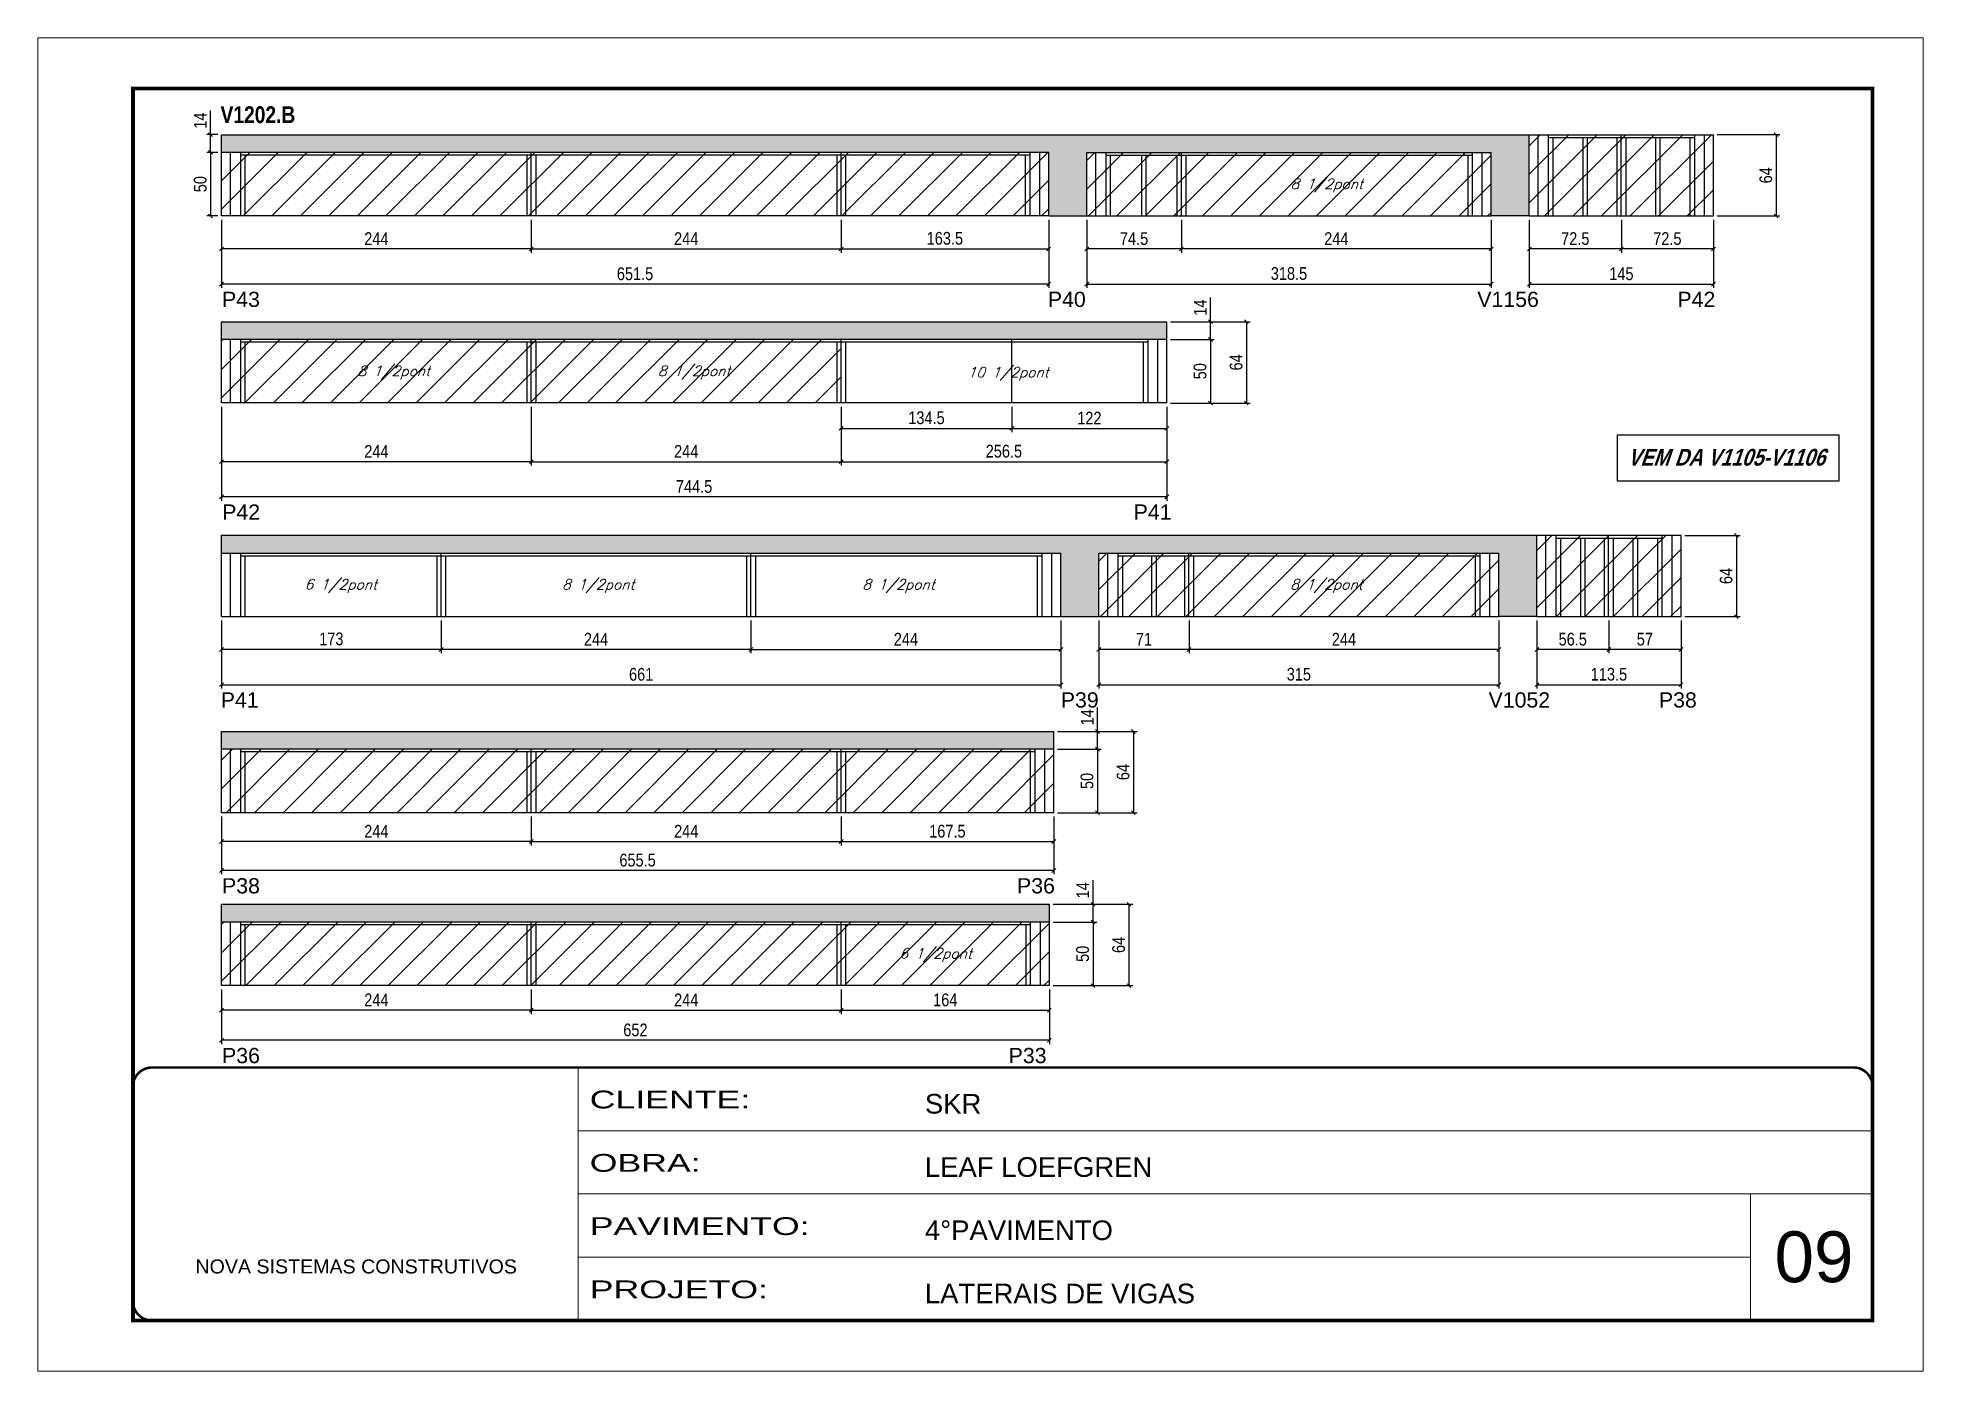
# Model space of a CAD drawing. Extents: x 3309 to 9563, y -2522 to 14608.
# Drawn here: x 3309 to 4794, y 11261 to 12311 of the extents above; entities that cross this region are included whole.
import ezdxf

# ---------------------------------------------------------------- set-up
doc = ezdxf.new("R2010")
doc.units = 0
doc.linetypes.add('CONTINUO', pattern=[0])
doc.linetypes.add('DASHED', pattern=[0.75, 0.5, -0.25])
for name, color, linetype in [('5', 5, 'Continuous'), ('COTA', 241, 'Continuous'), ('NOMENCLATURA', 7, 'Continuous'), ('Painéis', 200, 'Continuous'), ('SARR_2.2x7', 40, 'Continuous'), ('SARR_3.5x7', 81, 'Continuous'), ('texto', 7, 'Continuous')]:
    doc.layers.add(name, color=color, linetype=linetype)
for name, color, linetype, lineweight in [('CARIMBO', 255, 'Continuous', 9), ('Folhas', 255, 'Continuous', 9), ('Hachura', 251, 'Continuous', 9), ('SARRAFO DE PRESSAO', 251, 'DASHED', 9)]:
    doc.layers.add(name, color=color, linetype=linetype, lineweight=lineweight)
doc.styles.add('ARIAL', font='arial.ttf')
doc.styles.add('COTA TECNICA', font='techl___.ttf', dxfattribs={"height": 10})
doc.styles.add('Romans', font='romans.shx')
doc.styles.get("Standard").update_dxf_attribs({"font": 'arial.ttf'})
doc.styles.add('TECNICA', font='techb___.ttf', dxfattribs={"height": 10})
doc.styles.add('Tecnologia', font='')
doc.styles.get('Tecnologia').set_extended_font_data('Forgotten Futurist')
doc.dimstyles.new('PAINEL', dxfattribs={"dimtxt": 10, "dimasz": 3, "dimexe": 3, "dimexo": 3, "dimgap": 3, "dimtad": 1, "dimdec": 1, "dimzin": 12, "dimdsep": 46, "dimtxsty": 'COTA TECNICA', "dimblk1": 'OBLIQUE', "dimblk2": 'OBLIQUE', "dimsah": 1, "dimcen": 0.9, "dimclrd": 4, "dimclre": 4, "dimclrt": 240, "dimadec": 1, "dimazin": 3, "dimtfac": 1, "dimtdec": 1, "dimtmove": 0, "dimatfit": 3, "dimfxl": 1, "dimtolj": 1, "dimtzin": 12, "dimarcsym": 0})
pattern_1 = [(45, (-4267.635, 241.075), (-11.22532, 11.22532), [])]

msp = doc.modelspace()

# ---------------------------------------------------------------- texts
at = {"layer": '5', "linetype": 'Continuous'}
for s, rotation, p in [('P43', 0.00004, (3454.55, 12098.72, 0)), ('P40', 0.00004, (4104.94, 12098.72, 0)), ('V1156', 0.00004, (4443.15, 12098.72, 0)), ('P42', 0.00004, (4600.75, 12098.72, 0)), ('P42', 0.00004, (3454.69, 11931.23, 0)), ('P41', 0.00004, (4172.53, 11931.23, 0)), ('P41', 0.00004, (3453.54, 11783.31, 0)), ('P39', 359.99996, (4115.13, 11783.31, 0)), ('V1052', 0.00004, (4452.01, 11783.31, 0)), ('P38', 0.00004, (4586.18, 11783.31, 0)), ('P38', 0.00004, (3454.55, 11636.97, 0)), ('P36', 0.00004, (4080.64, 11636.97, 0)), ('P36', 0.00004, (3454.55, 11503.31, 0)), ('P33', 0.00004, (4074.05, 11503.31, 0))]:
    msp.add_text(s, height=12, rotation=rotation, dxfattribs=at).set_placement(p)
at = {"layer": 'CARIMBO', "style": 'ARIAL'}
msp.add_text('09', height=40, dxfattribs=at).set_placement((4677.23, 11330.85))
at = {"layer": 'NOMENCLATURA', "style": 'TECNICA'}
msp.add_text('V1202.B', height=13.2, dxfattribs=at).set_placement((3453.38, 12243.54, 0))
at = {"layer": 'NOMENCLATURA', "insert": (4639.16, 11986.98), "char_height": 13.2, "width": 300.2766, "attachment_point": 2, "style": 'TECNICA'}
msp.add_mtext('{\\Q19;VEM DA V1105-V1106}', dxfattribs=at)
at = {"layer": 'texto', "color": 2, "char_height": 8, "attachment_point": 5, "style": 'Romans'}
for s, insert in [('{\\Q19;\\C256;8 1/2pont}', (4324.56, 12194.35, 0)), ('{\\Q19;\\C256;8 1/2pont}', (3589.85, 12047.03, 0)), ('{\\Q19;\\C256;8 1/2pont}', (3826.35, 12047.03, 0)), ('{\\Q19;\\C256;10 1/2pont}', (4073.6, 12046.03, 0)), ('{\\Q19;\\C256;6 1/2pont}', (3548.1, 11878.95, 0)), ('{\\Q19;\\C256;8 1/2pont}', (3750.85, 11878.95, 0)), ('{\\Q19;\\C256;8 1/2pont}', (3987.35, 11878.95, 0)), ('{\\Q19;\\C256;8 1/2pont}', (4324.31, 11878.95, 0)), ('{\\Q19;\\C256;6 1/2pont}', (4016.6, 11588.41, 0))]:
    msp.add_mtext(s, dxfattribs=dict(at, insert=insert))

# ---------------------------------------------------------------- blocks, each defined once
blk = doc.blocks.new('9999999999')
at = {"color": 30, "linetype": 'CONTINUO'}
for p, q in [((98564.6, 34230.2), (98564.6, 34429.4)), ((98564.6, 34379.6), (99584, 34379.6)), ((98564.6, 34329.8), (99488, 34329.8)), ((99584, 34329.8), (99488, 34329.8)), ((99488, 34329.8), (99488, 34230.2)), ((98564.6, 34280), (99488, 34280))]:
    blk.add_line(p, q, dxfattribs=at)
at = {"color": 30, "linetype": 'CONTINUO', "const_width": 2}
blk.add_lwpolyline([(99584, 34230.2), (99584, 34414.4, 0.414214), (99569, 34429.4), (98229, 34429.4, 0.414214), (98214, 34414.4), (98214, 34245.2, 0.414214), (98229, 34230.2), (99584, 34230.2)], format="xyb", dxfattribs=at)
at = {"layer": 'Folhas'}
blk.add_lwpolyline([(98139, 34190.2), (99624, 34190.2), (99624, 35240.2), (98139, 35240.2)], close=True, dxfattribs=at)
at = {"layer": 'Folhas', "color": 30, "const_width": 3}
blk.add_lwpolyline([(98214, 34230.2), (99584, 34230.2), (99584, 35200.2), (98214, 35200.2)], close=True, dxfattribs=at)
at = {"color": 7, "linetype": 'Continuous', "ltscale": 5, "style": 'ARIAL'}
for s, height, p in [('SKR', 15.48, (98837.7, 34393.1)), ('LEAF LOEFGREN', 15.483, (98837.7, 34343.3)), ('4°PAVIMENTO', 15.483, (98837.7, 34293.5)), ('NOVA SISTEMAS CONSTRUTIVOS', 11.059, (98263.2, 34267.2)), ('LATERAIS DE VIGAS', 15.483, (98837.7, 34243.7))]:
    blk.add_text(s, height=height, dxfattribs=at).set_placement(p)
at = {"layer": 'Folhas', "color": 7, "style": 'Tecnologia', "width": 1.5}
for s, p in [('CLIENTE:', (98573.7, 34397.2)), ('OBRA:', (98573.7, 34347.3)), ('PAVIMENTO:', (98573.7, 34297.5)), ('PROJETO:', (98573.7, 34247.7))]:
    blk.add_text(s, height=14, dxfattribs=at).set_placement(p)
blk = doc.blocks.new('_Oblique')
at = {"color": 0, "linetype": 'ByBlock', "lineweight": -2}
blk.add_line((-0.5, -0.5), (0.5, 0.5), dxfattribs=at)
blk = doc.blocks.new('*D61')
at = {"layer": 'COTA', "color": 4, "linetype": 'ByBlock', "lineweight": -2, "transparency": 16777216}
for p, q in [((3454.1, 11697.5), (3454.1, 11674.8)), ((3698.1, 11697.5), (3698.1, 11674.8)), ((3698.1, 11677.8), (3454.1, 11677.8))]:
    blk.add_line(p, q, dxfattribs=at)
at = {"layer": 'Defpoints', "color": 0, "linetype": 'ByBlock', "transparency": 16777216}
for p in [(3454.1, 11700.5), (3698.1, 11700.5), (3454.1, 11677.8)]:
    blk.add_point(p, dxfattribs=at)
at = {"layer": 'COTA', "color": 4, "linetype": 'ByBlock', "lineweight": -2, "transparency": 16777216, "xscale": 3, "yscale": 3, "zscale": 3, "rotation": 180}
blk.add_blockref('_Oblique', (3454.1, 11677.8), dxfattribs=at)
at = {"layer": 'COTA', "color": 4, "linetype": 'ByBlock', "lineweight": -2, "transparency": 16777216, "xscale": 3, "yscale": 3, "zscale": 3}
blk.add_blockref('_Oblique', (3698.1, 11677.8), dxfattribs=at)
at = {"layer": 'COTA', "color": 240, "linetype": 'ByBlock', "transparency": 16777216, "insert": (3576.1, 11685.9), "char_height": 10, "attachment_point": 5, "style": 'COTA TECNICA'}
blk.add_mtext('\\A1;244', dxfattribs=at)
blk = doc.blocks.new('*D78')
at = {"layer": 'COTA', "color": 4, "linetype": 'ByBlock', "lineweight": -2, "transparency": 16777216}
for p, q in [((3454.1, 11697.5), (3454.1, 11652)), ((4109.6, 11697.5), (4109.6, 11652)), ((4109.6, 11655), (3454.1, 11655))]:
    blk.add_line(p, q, dxfattribs=at)
at = {"layer": 'Defpoints', "color": 0, "linetype": 'ByBlock', "transparency": 16777216}
for p in [(3454.1, 11700.5), (4109.6, 11700.5), (3454.1, 11655)]:
    blk.add_point(p, dxfattribs=at)
at = {"layer": 'COTA', "color": 4, "linetype": 'ByBlock', "lineweight": -2, "transparency": 16777216, "xscale": 3, "yscale": 3, "zscale": 3, "rotation": 180}
blk.add_blockref('_Oblique', (3454.1, 11655), dxfattribs=at)
at = {"layer": 'COTA', "color": 4, "linetype": 'ByBlock', "lineweight": -2, "transparency": 16777216, "xscale": 3, "yscale": 3, "zscale": 3}
blk.add_blockref('_Oblique', (4109.6, 11655), dxfattribs=at)
at = {"layer": 'COTA', "color": 240, "linetype": 'ByBlock', "transparency": 16777216, "insert": (3781.8, 11663.1), "char_height": 10, "attachment_point": 5, "style": 'COTA TECNICA'}
blk.add_mtext('\\A1;655.5', dxfattribs=at)
blk = doc.blocks.new('*D62')
at = {"layer": 'COTA', "color": 4, "lineweight": -2, "transparency": 16777216}
for p, q in [((3698.1, 11697.5), (3698.1, 11674.8)), ((3942.1, 11697.5), (3942.1, 11674.8)), ((3698.1, 11677.8), (3942.1, 11677.8))]:
    blk.add_line(p, q, dxfattribs=at)
at = {"layer": 'Defpoints', "color": 0, "transparency": 16777216}
for p in [(3698.1, 11700.5, 0), (3942.1, 11700.5, 0), (3942.1, 11677.8)]:
    blk.add_point(p, dxfattribs=at)
at = {"layer": 'COTA', "color": 4, "lineweight": -2, "transparency": 16777216, "xscale": 3, "yscale": 3, "zscale": 3, "rotation": 180}
blk.add_blockref('_Oblique', (3698.1, 11677.8), dxfattribs=at)
at = {"layer": 'COTA', "color": 4, "lineweight": -2, "transparency": 16777216, "xscale": 3, "yscale": 3, "zscale": 3}
blk.add_blockref('_Oblique', (3942.1, 11677.8), dxfattribs=at)
at = {"layer": 'COTA', "color": 240, "transparency": 16777216, "insert": (3820.1, 11685.9), "char_height": 10, "attachment_point": 5, "style": 'COTA TECNICA'}
blk.add_mtext('\\A1;244', dxfattribs=at)
blk = doc.blocks.new('*D63')
at = {"layer": 'COTA', "color": 4, "lineweight": -2, "transparency": 16777216}
for p, q in [((4112.6, 11764.5), (4175.3, 11764.5)), ((4172.3, 11764.5), (4172.3, 11700.5)), ((4112.6, 11700.5), (4175.3, 11700.5))]:
    blk.add_line(p, q, dxfattribs=at)
at = {"layer": 'Defpoints', "color": 0, "transparency": 16777216}
for p in [(4109.6, 11764.5, 0), (4109.6, 11700.5, 0), (4172.3, 11700.5)]:
    blk.add_point(p, dxfattribs=at)
at = {"layer": 'COTA', "color": 4, "lineweight": -2, "transparency": 16777216, "xscale": 3, "yscale": 3, "zscale": 3}
for p, rotation in [((4172.3, 11764.5), 90), ((4172.3, 11700.5), 270)]:
    blk.add_blockref('_Oblique', p, dxfattribs=dict(at, rotation=rotation))
at = {"layer": 'COTA', "color": 240, "transparency": 16777216, "insert": (4164.2, 11732.5), "char_height": 10, "attachment_point": 5, "rotation": 90, "style": 'COTA TECNICA'}
blk.add_mtext('\\A1;64', dxfattribs=at)
blk = doc.blocks.new('*D79')
at = {"layer": 'COTA', "color": 4, "lineweight": -2, "transparency": 16777216}
for p, q in [((3942.1, 11697.5), (3942.1, 11674.8)), ((4109.6, 11697.5), (4109.6, 11674.8)), ((3942.1, 11677.8), (4109.6, 11677.8))]:
    blk.add_line(p, q, dxfattribs=at)
at = {"layer": 'Defpoints', "color": 0, "transparency": 16777216}
for p in [(3942.1, 11700.5, 0), (4109.6, 11700.5, 0), (4109.6, 11677.8)]:
    blk.add_point(p, dxfattribs=at)
at = {"layer": 'COTA', "color": 4, "lineweight": -2, "transparency": 16777216, "xscale": 3, "yscale": 3, "zscale": 3, "rotation": 180}
blk.add_blockref('_Oblique', (3942.1, 11677.8), dxfattribs=at)
at = {"layer": 'COTA', "color": 4, "lineweight": -2, "transparency": 16777216, "xscale": 3, "yscale": 3, "zscale": 3}
blk.add_blockref('_Oblique', (4109.6, 11677.8), dxfattribs=at)
at = {"layer": 'COTA', "color": 240, "transparency": 16777216, "insert": (4025.8, 11685.9), "char_height": 10, "attachment_point": 5, "style": 'COTA TECNICA'}
blk.add_mtext('\\A1;167.5', dxfattribs=at)
blk = doc.blocks.new('*D80')
at = {"layer": 'COTA', "color": 4, "lineweight": -2, "transparency": 16777216}
for p, q in [((4112.6, 11750.5), (4147, 11750.5)), ((4144, 11750.5), (4144, 11700.5)), ((4112.6, 11700.5), (4147, 11700.5))]:
    blk.add_line(p, q, dxfattribs=at)
at = {"layer": 'Defpoints', "color": 0, "transparency": 16777216}
for p in [(4109.6, 11750.5, 0), (4109.6, 11700.5, 0), (4144, 11700.5)]:
    blk.add_point(p, dxfattribs=at)
at = {"layer": 'COTA', "color": 4, "lineweight": -2, "transparency": 16777216, "xscale": 3, "yscale": 3, "zscale": 3}
for p, rotation in [((4144, 11750.5), 90), ((4144, 11700.5), 270)]:
    blk.add_blockref('_Oblique', p, dxfattribs=dict(at, rotation=rotation))
at = {"layer": 'COTA', "color": 240, "transparency": 16777216, "insert": (4135.8, 11725.5), "char_height": 10, "attachment_point": 5, "rotation": 90, "style": 'COTA TECNICA'}
blk.add_mtext('\\A1;50', dxfattribs=at)
blk = doc.blocks.new('*D81')
at = {"layer": 'COTA', "color": 4, "lineweight": -2, "transparency": 16777216}
for p, q in [((4144, 11764.5), (4144, 11783.6)), ((4112.6, 11764.5), (4147, 11764.5)), ((4144, 11750.5), (4144, 11764.5)), ((4112.6, 11750.5), (4147, 11750.5))]:
    blk.add_line(p, q, dxfattribs=at)
at = {"layer": 'Defpoints', "color": 0, "transparency": 16777216}
for p in [(4109.6, 11764.5, 0), (4144, 11764.5), (4109.6, 11750.5, 0)]:
    blk.add_point(p, dxfattribs=at)
at = {"layer": 'COTA', "color": 4, "lineweight": -2, "transparency": 16777216, "xscale": 3, "yscale": 3, "zscale": 3}
for p, rotation in [((4144, 11764.5), 90), ((4144, 11750.5), 270)]:
    blk.add_blockref('_Oblique', p, dxfattribs=dict(at, rotation=rotation))
at = {"layer": 'COTA', "color": 240, "transparency": 16777216, "insert": (4135.9, 11775.6), "char_height": 10, "attachment_point": 5, "rotation": 90, "style": 'COTA TECNICA'}
blk.add_mtext('\\A1;14', dxfattribs=at)
blk = doc.blocks.new('*D64')
at = {"layer": 'COTA', "color": 4, "linetype": 'ByBlock', "lineweight": -2, "transparency": 16777216}
for p, q in [((3454.1, 11561.4), (3454.1, 11542)), ((3698.1, 11561.4), (3698.1, 11542)), ((3698.1, 11545), (3454.1, 11545))]:
    blk.add_line(p, q, dxfattribs=at)
at = {"layer": 'Defpoints', "color": 0, "linetype": 'ByBlock', "transparency": 16777216}
for p in [(3454.1, 11564.4), (3698.1, 11564.4), (3454.1, 11545)]:
    blk.add_point(p, dxfattribs=at)
at = {"layer": 'COTA', "color": 4, "linetype": 'ByBlock', "lineweight": -2, "transparency": 16777216, "xscale": 3, "yscale": 3, "zscale": 3, "rotation": 180}
blk.add_blockref('_Oblique', (3454.1, 11545), dxfattribs=at)
at = {"layer": 'COTA', "color": 4, "linetype": 'ByBlock', "lineweight": -2, "transparency": 16777216, "xscale": 3, "yscale": 3, "zscale": 3}
blk.add_blockref('_Oblique', (3698.1, 11545), dxfattribs=at)
at = {"layer": 'COTA', "color": 240, "linetype": 'ByBlock', "transparency": 16777216, "insert": (3576.1, 11553.1), "char_height": 10, "attachment_point": 5, "style": 'COTA TECNICA'}
blk.add_mtext('\\A1;244', dxfattribs=at)
blk = doc.blocks.new('*D82')
at = {"layer": 'COTA', "color": 4, "linetype": 'ByBlock', "lineweight": -2, "transparency": 16777216}
for p, q in [((3454.1, 11561.4), (3454.1, 11518.3)), ((4106.1, 11561.4), (4106.1, 11518.3)), ((4106.1, 11521.3), (3454.1, 11521.3))]:
    blk.add_line(p, q, dxfattribs=at)
at = {"layer": 'Defpoints', "color": 0, "linetype": 'ByBlock', "transparency": 16777216}
for p in [(3454.1, 11564.4), (4106.1, 11564.4), (3454.1, 11521.3)]:
    blk.add_point(p, dxfattribs=at)
at = {"layer": 'COTA', "color": 4, "linetype": 'ByBlock', "lineweight": -2, "transparency": 16777216, "xscale": 3, "yscale": 3, "zscale": 3, "rotation": 180}
blk.add_blockref('_Oblique', (3454.1, 11521.3), dxfattribs=at)
at = {"layer": 'COTA', "color": 4, "linetype": 'ByBlock', "lineweight": -2, "transparency": 16777216, "xscale": 3, "yscale": 3, "zscale": 3}
blk.add_blockref('_Oblique', (4106.1, 11521.3), dxfattribs=at)
at = {"layer": 'COTA', "color": 240, "linetype": 'ByBlock', "transparency": 16777216, "insert": (3780.1, 11529.4), "char_height": 10, "attachment_point": 5, "style": 'COTA TECNICA'}
blk.add_mtext('\\A1;652', dxfattribs=at)
blk = doc.blocks.new('*D65')
at = {"layer": 'COTA', "color": 4, "lineweight": -2, "transparency": 16777216}
for p, q in [((3698.1, 11561.4), (3698.1, 11542)), ((3942.1, 11561.4), (3942.1, 11542)), ((3698.1, 11545), (3942.1, 11545))]:
    blk.add_line(p, q, dxfattribs=at)
at = {"layer": 'Defpoints', "color": 0, "transparency": 16777216}
for p in [(3698.1, 11564.4, 0), (3942.1, 11564.4, 0), (3942.1, 11545)]:
    blk.add_point(p, dxfattribs=at)
at = {"layer": 'COTA', "color": 4, "lineweight": -2, "transparency": 16777216, "xscale": 3, "yscale": 3, "zscale": 3, "rotation": 180}
blk.add_blockref('_Oblique', (3698.1, 11545), dxfattribs=at)
at = {"layer": 'COTA', "color": 4, "lineweight": -2, "transparency": 16777216, "xscale": 3, "yscale": 3, "zscale": 3}
blk.add_blockref('_Oblique', (3942.1, 11545), dxfattribs=at)
at = {"layer": 'COTA', "color": 240, "transparency": 16777216, "insert": (3820.1, 11553.1), "char_height": 10, "attachment_point": 5, "style": 'COTA TECNICA'}
blk.add_mtext('\\A1;244', dxfattribs=at)
blk = doc.blocks.new('*D66')
at = {"layer": 'COTA', "color": 4, "lineweight": -2, "transparency": 16777216}
for p, q in [((4109.1, 11628.4), (4171.8, 11628.4)), ((4168.8, 11628.4), (4168.8, 11564.4)), ((4109.1, 11564.4), (4171.8, 11564.4))]:
    blk.add_line(p, q, dxfattribs=at)
at = {"layer": 'Defpoints', "color": 0, "transparency": 16777216}
for p in [(4106.1, 11628.4, 0), (4106.1, 11564.4, 0), (4168.8, 11564.4)]:
    blk.add_point(p, dxfattribs=at)
at = {"layer": 'COTA', "color": 4, "lineweight": -2, "transparency": 16777216, "xscale": 3, "yscale": 3, "zscale": 3}
for p, rotation in [((4168.8, 11628.4), 90), ((4168.8, 11564.4), 270)]:
    blk.add_blockref('_Oblique', p, dxfattribs=dict(at, rotation=rotation))
at = {"layer": 'COTA', "color": 240, "transparency": 16777216, "insert": (4160.7, 11596.4), "char_height": 10, "attachment_point": 5, "rotation": 90, "style": 'COTA TECNICA'}
blk.add_mtext('\\A1;64', dxfattribs=at)
blk = doc.blocks.new('*D83')
at = {"layer": 'COTA', "color": 4, "lineweight": -2, "transparency": 16777216}
for p, q in [((3942.1, 11561.4), (3942.1, 11542)), ((4106.1, 11561.4), (4106.1, 11542)), ((3942.1, 11545), (4106.1, 11545))]:
    blk.add_line(p, q, dxfattribs=at)
at = {"layer": 'Defpoints', "color": 0, "transparency": 16777216}
for p in [(3942.1, 11564.4, 0), (4106.1, 11564.4, 0), (4106.1, 11545)]:
    blk.add_point(p, dxfattribs=at)
at = {"layer": 'COTA', "color": 4, "lineweight": -2, "transparency": 16777216, "xscale": 3, "yscale": 3, "zscale": 3, "rotation": 180}
blk.add_blockref('_Oblique', (3942.1, 11545), dxfattribs=at)
at = {"layer": 'COTA', "color": 4, "lineweight": -2, "transparency": 16777216, "xscale": 3, "yscale": 3, "zscale": 3}
blk.add_blockref('_Oblique', (4106.1, 11545), dxfattribs=at)
at = {"layer": 'COTA', "color": 240, "transparency": 16777216, "insert": (4024.1, 11553.1), "char_height": 10, "attachment_point": 5, "style": 'COTA TECNICA'}
blk.add_mtext('\\A1;164', dxfattribs=at)
blk = doc.blocks.new('*D84')
at = {"layer": 'COTA', "color": 4, "lineweight": -2, "transparency": 16777216}
for p, q in [((4109.1, 11614.4), (4143.5, 11614.4)), ((4140.5, 11614.4), (4140.5, 11564.4)), ((4109.1, 11564.4), (4143.5, 11564.4))]:
    blk.add_line(p, q, dxfattribs=at)
at = {"layer": 'Defpoints', "color": 0, "transparency": 16777216}
for p in [(4106.1, 11614.4, 0), (4106.1, 11564.4, 0), (4140.5, 11564.4)]:
    blk.add_point(p, dxfattribs=at)
at = {"layer": 'COTA', "color": 4, "lineweight": -2, "transparency": 16777216, "xscale": 3, "yscale": 3, "zscale": 3}
for p, rotation in [((4140.5, 11614.4), 90), ((4140.5, 11564.4), 270)]:
    blk.add_blockref('_Oblique', p, dxfattribs=dict(at, rotation=rotation))
at = {"layer": 'COTA', "color": 240, "transparency": 16777216, "insert": (4132.3, 11589.4), "char_height": 10, "attachment_point": 5, "rotation": 90, "style": 'COTA TECNICA'}
blk.add_mtext('\\A1;50', dxfattribs=at)
blk = doc.blocks.new('*D85')
at = {"layer": 'COTA', "color": 4, "lineweight": -2, "transparency": 16777216}
for p, q in [((4140.5, 11628.4), (4140.5, 11647.5)), ((4109.1, 11628.4), (4143.5, 11628.4)), ((4140.5, 11614.4), (4140.5, 11628.4)), ((4109.1, 11614.4), (4143.5, 11614.4))]:
    blk.add_line(p, q, dxfattribs=at)
at = {"layer": 'Defpoints', "color": 0, "transparency": 16777216}
for p in [(4106.1, 11628.4, 0), (4140.5, 11628.4), (4106.1, 11614.4, 0)]:
    blk.add_point(p, dxfattribs=at)
at = {"layer": 'COTA', "color": 4, "lineweight": -2, "transparency": 16777216, "xscale": 3, "yscale": 3, "zscale": 3}
for p, rotation in [((4140.5, 11628.4), 90), ((4140.5, 11614.4), 270)]:
    blk.add_blockref('_Oblique', p, dxfattribs=dict(at, rotation=rotation))
at = {"layer": 'COTA', "color": 240, "transparency": 16777216, "insert": (4132.4, 11639.5), "char_height": 10, "attachment_point": 5, "rotation": 90, "style": 'COTA TECNICA'}
blk.add_mtext('\\A1;14', dxfattribs=at)
blk = doc.blocks.new('*D94')
at = {"layer": 'COTA', "color": 4, "linetype": 'ByBlock', "lineweight": -2, "transparency": 16777216}
for p, q in [((4490.1, 11851.9), (4490.1, 11798.3)), ((4603.6, 11851.9), (4603.6, 11798.3)), ((4490.1, 11801.3), (4603.6, 11801.3))]:
    blk.add_line(p, q, dxfattribs=at)
at = {"layer": 'Defpoints', "color": 0, "linetype": 'ByBlock', "transparency": 16777216}
for p in [(4490.1, 11854.9), (4603.6, 11854.9), (4603.6, 11801.3)]:
    blk.add_point(p, dxfattribs=at)
at = {"layer": 'COTA', "color": 4, "linetype": 'ByBlock', "lineweight": -2, "transparency": 16777216, "xscale": 3, "yscale": 3, "zscale": 3, "rotation": 180}
blk.add_blockref('_Oblique', (4490.1, 11801.3), dxfattribs=at)
at = {"layer": 'COTA', "color": 4, "linetype": 'ByBlock', "lineweight": -2, "transparency": 16777216, "xscale": 3, "yscale": 3, "zscale": 3}
blk.add_blockref('_Oblique', (4603.6, 11801.3), dxfattribs=at)
at = {"layer": 'COTA', "color": 240, "linetype": 'ByBlock', "transparency": 16777216, "insert": (4546.8, 11809.5), "char_height": 10, "attachment_point": 5, "style": 'COTA TECNICA'}
blk.add_mtext('\\A1;113.5', dxfattribs=at)
blk = doc.blocks.new('*D95')
at = {"layer": 'COTA', "color": 4, "lineweight": -2, "transparency": 16777216}
for p, q in [((4546.6, 11851.9), (4546.6, 11826)), ((4603.6, 11851.9), (4603.6, 11826)), ((4603.6, 11829), (4546.6, 11829))]:
    blk.add_line(p, q, dxfattribs=at)
at = {"layer": 'Defpoints', "color": 0, "transparency": 16777216}
for p in [(4546.6, 11854.9), (4603.6, 11854.9), (4546.6, 11829)]:
    blk.add_point(p, dxfattribs=at)
at = {"layer": 'COTA', "color": 4, "lineweight": -2, "transparency": 16777216, "xscale": 3, "yscale": 3, "zscale": 3, "rotation": 180}
blk.add_blockref('_Oblique', (4546.6, 11829), dxfattribs=at)
at = {"layer": 'COTA', "color": 4, "lineweight": -2, "transparency": 16777216, "xscale": 3, "yscale": 3, "zscale": 3}
blk.add_blockref('_Oblique', (4603.6, 11829), dxfattribs=at)
at = {"layer": 'COTA', "color": 240, "transparency": 16777216, "insert": (4575.1, 11837.1), "char_height": 10, "attachment_point": 5, "style": 'COTA TECNICA'}
blk.add_mtext('\\A1;57', dxfattribs=at)
blk = doc.blocks.new('*D96')
at = {"layer": 'COTA', "color": 4, "lineweight": -2, "transparency": 16777216}
for p, q in [((4490.1, 11851.9), (4490.1, 11826)), ((4546.6, 11851.9), (4546.6, 11826)), ((4546.6, 11829), (4490.1, 11829))]:
    blk.add_line(p, q, dxfattribs=at)
at = {"layer": 'Defpoints', "color": 0, "transparency": 16777216}
for p in [(4490.1, 11854.9), (4546.6, 11854.9), (4490.1, 11829)]:
    blk.add_point(p, dxfattribs=at)
at = {"layer": 'COTA', "color": 4, "lineweight": -2, "transparency": 16777216, "xscale": 3, "yscale": 3, "zscale": 3, "rotation": 180}
blk.add_blockref('_Oblique', (4490.1, 11829), dxfattribs=at)
at = {"layer": 'COTA', "color": 4, "lineweight": -2, "transparency": 16777216, "xscale": 3, "yscale": 3, "zscale": 3}
blk.add_blockref('_Oblique', (4546.6, 11829), dxfattribs=at)
at = {"layer": 'COTA', "color": 240, "transparency": 16777216, "insert": (4518.3, 11837.1), "char_height": 10, "attachment_point": 5, "style": 'COTA TECNICA'}
blk.add_mtext('\\A1;56.5', dxfattribs=at)
blk = doc.blocks.new('*D91')
at = {"layer": 'COTA', "color": 4, "linetype": 'ByBlock', "lineweight": -2, "transparency": 16777216}
for p, q in [((4145.1, 11851.9), (4145.1, 11798.3)), ((4460.1, 11851.9), (4460.1, 11798.3)), ((4145.1, 11801.3), (4460.1, 11801.3))]:
    blk.add_line(p, q, dxfattribs=at)
at = {"layer": 'Defpoints', "color": 0, "linetype": 'ByBlock', "transparency": 16777216}
for p in [(4145.1, 11854.9), (4460.1, 11854.9), (4460.1, 11801.3)]:
    blk.add_point(p, dxfattribs=at)
at = {"layer": 'COTA', "color": 4, "linetype": 'ByBlock', "lineweight": -2, "transparency": 16777216, "xscale": 3, "yscale": 3, "zscale": 3, "rotation": 180}
blk.add_blockref('_Oblique', (4145.1, 11801.3), dxfattribs=at)
at = {"layer": 'COTA', "color": 4, "linetype": 'ByBlock', "lineweight": -2, "transparency": 16777216, "xscale": 3, "yscale": 3, "zscale": 3}
blk.add_blockref('_Oblique', (4460.1, 11801.3), dxfattribs=at)
at = {"layer": 'COTA', "color": 240, "linetype": 'ByBlock', "transparency": 16777216, "insert": (4302.6, 11809.5), "char_height": 10, "attachment_point": 5, "style": 'COTA TECNICA'}
blk.add_mtext('\\A1;315', dxfattribs=at)
blk = doc.blocks.new('*D92')
at = {"layer": 'COTA', "color": 4, "lineweight": -2, "transparency": 16777216}
for p, q in [((4216.1, 11851.9), (4216.1, 11826)), ((4460.1, 11851.9), (4460.1, 11826)), ((4460.1, 11829), (4216.1, 11829))]:
    blk.add_line(p, q, dxfattribs=at)
at = {"layer": 'Defpoints', "color": 0, "transparency": 16777216}
for p in [(4216.1, 11854.9), (4460.1, 11854.9), (4216.1, 11829)]:
    blk.add_point(p, dxfattribs=at)
at = {"layer": 'COTA', "color": 4, "lineweight": -2, "transparency": 16777216, "xscale": 3, "yscale": 3, "zscale": 3, "rotation": 180}
blk.add_blockref('_Oblique', (4216.1, 11829), dxfattribs=at)
at = {"layer": 'COTA', "color": 4, "lineweight": -2, "transparency": 16777216, "xscale": 3, "yscale": 3, "zscale": 3}
blk.add_blockref('_Oblique', (4460.1, 11829), dxfattribs=at)
at = {"layer": 'COTA', "color": 240, "transparency": 16777216, "insert": (4338.1, 11837.1), "char_height": 10, "attachment_point": 5, "style": 'COTA TECNICA'}
blk.add_mtext('\\A1;244', dxfattribs=at)
blk = doc.blocks.new('*D93')
at = {"layer": 'COTA', "color": 4, "lineweight": -2, "transparency": 16777216}
for p, q in [((4145.1, 11851.9), (4145.1, 11826)), ((4216.1, 11851.9), (4216.1, 11826)), ((4216.1, 11829), (4145.1, 11829))]:
    blk.add_line(p, q, dxfattribs=at)
at = {"layer": 'Defpoints', "color": 0, "transparency": 16777216}
for p in [(4145.1, 11854.9), (4216.1, 11854.9), (4145.1, 11829)]:
    blk.add_point(p, dxfattribs=at)
at = {"layer": 'COTA', "color": 4, "lineweight": -2, "transparency": 16777216, "xscale": 3, "yscale": 3, "zscale": 3, "rotation": 180}
blk.add_blockref('_Oblique', (4145.1, 11829), dxfattribs=at)
at = {"layer": 'COTA', "color": 4, "lineweight": -2, "transparency": 16777216, "xscale": 3, "yscale": 3, "zscale": 3}
blk.add_blockref('_Oblique', (4216.1, 11829), dxfattribs=at)
at = {"layer": 'COTA', "color": 240, "transparency": 16777216, "insert": (4180.6, 11837.1), "char_height": 10, "attachment_point": 5, "style": 'COTA TECNICA'}
blk.add_mtext('\\A1;71', dxfattribs=at)
blk = doc.blocks.new('*D97')
at = {"layer": 'COTA', "color": 4, "lineweight": -2, "transparency": 16777216}
for p, q in [((4606.6, 11918.9), (4650.2, 11918.9)), ((4647.2, 11918.9), (4647.2, 11854.9)), ((4606.6, 11854.9), (4650.2, 11854.9))]:
    blk.add_line(p, q, dxfattribs=at)
at = {"layer": 'Defpoints', "color": 0, "transparency": 16777216}
for p in [(4603.6, 11918.9, 0), (4603.6, 11854.9, 0), (4647.2, 11854.9)]:
    blk.add_point(p, dxfattribs=at)
at = {"layer": 'COTA', "color": 4, "lineweight": -2, "transparency": 16777216, "xscale": 3, "yscale": 3, "zscale": 3}
for p, rotation in [((4647.2, 11918.9), 90), ((4647.2, 11854.9), 270)]:
    blk.add_blockref('_Oblique', p, dxfattribs=dict(at, rotation=rotation))
at = {"layer": 'COTA', "color": 240, "transparency": 16777216, "insert": (4639.1, 11886.9), "char_height": 10, "attachment_point": 5, "rotation": 90, "style": 'COTA TECNICA'}
blk.add_mtext('\\A1;64', dxfattribs=at)
blk = doc.blocks.new('*D98')
at = {"layer": 'COTA', "color": 4, "linetype": 'ByBlock', "lineweight": -2, "transparency": 16777216}
for p, q in [((3454.1, 12167.4), (3454.1, 12141.4)), ((3698.1, 12167.4), (3698.1, 12141.4)), ((3698.1, 12144.4), (3454.1, 12144.4))]:
    blk.add_line(p, q, dxfattribs=at)
at = {"layer": 'Defpoints', "color": 0, "linetype": 'ByBlock', "transparency": 16777216}
for p in [(3454.1, 12170.4), (3698.1, 12170.4), (3454.1, 12144.4)]:
    blk.add_point(p, dxfattribs=at)
at = {"layer": 'COTA', "color": 4, "linetype": 'ByBlock', "lineweight": -2, "transparency": 16777216, "xscale": 3, "yscale": 3, "zscale": 3, "rotation": 180}
blk.add_blockref('_Oblique', (3454.1, 12144.4), dxfattribs=at)
at = {"layer": 'COTA', "color": 4, "linetype": 'ByBlock', "lineweight": -2, "transparency": 16777216, "xscale": 3, "yscale": 3, "zscale": 3}
blk.add_blockref('_Oblique', (3698.1, 12144.4), dxfattribs=at)
at = {"layer": 'COTA', "color": 240, "linetype": 'ByBlock', "transparency": 16777216, "insert": (3576.1, 12152.5), "char_height": 10, "attachment_point": 5, "style": 'COTA TECNICA'}
blk.add_mtext('\\A1;244', dxfattribs=at)
blk = doc.blocks.new('*D100')
at = {"layer": 'COTA', "color": 4, "linetype": 'ByBlock', "lineweight": -2, "transparency": 16777216}
for p, q in [((3454.1, 12167.4), (3454.1, 12113.7)), ((4105.6, 12167.4), (4105.6, 12113.7)), ((4105.6, 12116.7), (3454.1, 12116.7))]:
    blk.add_line(p, q, dxfattribs=at)
at = {"layer": 'Defpoints', "color": 0, "linetype": 'ByBlock', "transparency": 16777216}
for p in [(3454.1, 12170.4), (4105.6, 12170.4), (3454.1, 12116.7)]:
    blk.add_point(p, dxfattribs=at)
at = {"layer": 'COTA', "color": 4, "linetype": 'ByBlock', "lineweight": -2, "transparency": 16777216, "xscale": 3, "yscale": 3, "zscale": 3, "rotation": 180}
blk.add_blockref('_Oblique', (3454.1, 12116.7), dxfattribs=at)
at = {"layer": 'COTA', "color": 4, "linetype": 'ByBlock', "lineweight": -2, "transparency": 16777216, "xscale": 3, "yscale": 3, "zscale": 3}
blk.add_blockref('_Oblique', (4105.6, 12116.7), dxfattribs=at)
at = {"layer": 'COTA', "color": 240, "linetype": 'ByBlock', "transparency": 16777216, "insert": (3779.8, 12124.8), "char_height": 10, "attachment_point": 5, "style": 'COTA TECNICA'}
blk.add_mtext('\\A1;651.5', dxfattribs=at)
blk = doc.blocks.new('*D99')
at = {"layer": 'COTA', "color": 4, "lineweight": -2, "transparency": 16777216}
for p, q in [((3698.1, 12167.4), (3698.1, 12141.4)), ((3942.1, 12167.4), (3942.1, 12141.4)), ((3698.1, 12144.4), (3942.1, 12144.4))]:
    blk.add_line(p, q, dxfattribs=at)
at = {"layer": 'Defpoints', "color": 0, "transparency": 16777216}
for p in [(3698.1, 12170.4, 0), (3942.1, 12170.4, 0), (3942.1, 12144.4)]:
    blk.add_point(p, dxfattribs=at)
at = {"layer": 'COTA', "color": 4, "lineweight": -2, "transparency": 16777216, "xscale": 3, "yscale": 3, "zscale": 3, "rotation": 180}
blk.add_blockref('_Oblique', (3698.1, 12144.4), dxfattribs=at)
at = {"layer": 'COTA', "color": 4, "lineweight": -2, "transparency": 16777216, "xscale": 3, "yscale": 3, "zscale": 3}
blk.add_blockref('_Oblique', (3942.1, 12144.4), dxfattribs=at)
at = {"layer": 'COTA', "color": 240, "transparency": 16777216, "insert": (3820.1, 12152.5), "char_height": 10, "attachment_point": 5, "style": 'COTA TECNICA'}
blk.add_mtext('\\A1;244', dxfattribs=at)
blk = doc.blocks.new('*D101')
at = {"layer": 'COTA', "color": 4, "linetype": 'ByBlock', "lineweight": -2, "transparency": 16777216}
for p, q in [((4484.1, 12167.4), (4484.1, 12113.7)), ((4629.1, 12167.4), (4629.1, 12113.7)), ((4484.1, 12116.7), (4629.1, 12116.7))]:
    blk.add_line(p, q, dxfattribs=at)
at = {"layer": 'Defpoints', "color": 0, "linetype": 'ByBlock', "transparency": 16777216}
for p in [(4484.1, 12170.4), (4629.1, 12170.4), (4629.1, 12116.7)]:
    blk.add_point(p, dxfattribs=at)
at = {"layer": 'COTA', "color": 4, "linetype": 'ByBlock', "lineweight": -2, "transparency": 16777216, "xscale": 3, "yscale": 3, "zscale": 3, "rotation": 180}
blk.add_blockref('_Oblique', (4484.1, 12116.7), dxfattribs=at)
at = {"layer": 'COTA', "color": 4, "linetype": 'ByBlock', "lineweight": -2, "transparency": 16777216, "xscale": 3, "yscale": 3, "zscale": 3}
blk.add_blockref('_Oblique', (4629.1, 12116.7), dxfattribs=at)
at = {"layer": 'COTA', "color": 240, "linetype": 'ByBlock', "transparency": 16777216, "insert": (4556.6, 12124.8), "char_height": 10, "attachment_point": 5, "style": 'COTA TECNICA'}
blk.add_mtext('\\A1;145', dxfattribs=at)
blk = doc.blocks.new('*D102')
at = {"layer": 'COTA', "color": 4, "lineweight": -2, "transparency": 16777216}
for p, q in [((4556.6, 12167.4), (4556.6, 12141.4)), ((4629.1, 12167.4), (4629.1, 12141.4)), ((4629.1, 12144.4), (4556.6, 12144.4))]:
    blk.add_line(p, q, dxfattribs=at)
at = {"layer": 'Defpoints', "color": 0, "transparency": 16777216}
for p in [(4556.6, 12170.4), (4629.1, 12170.4), (4556.6, 12144.4)]:
    blk.add_point(p, dxfattribs=at)
at = {"layer": 'COTA', "color": 4, "lineweight": -2, "transparency": 16777216, "xscale": 3, "yscale": 3, "zscale": 3, "rotation": 180}
blk.add_blockref('_Oblique', (4556.6, 12144.4), dxfattribs=at)
at = {"layer": 'COTA', "color": 4, "lineweight": -2, "transparency": 16777216, "xscale": 3, "yscale": 3, "zscale": 3}
blk.add_blockref('_Oblique', (4629.1, 12144.4), dxfattribs=at)
at = {"layer": 'COTA', "color": 240, "transparency": 16777216, "insert": (4592.8, 12152.5), "char_height": 10, "attachment_point": 5, "style": 'COTA TECNICA'}
blk.add_mtext('\\A1;72.5', dxfattribs=at)
blk = doc.blocks.new('*D103')
at = {"layer": 'COTA', "color": 4, "lineweight": -2, "transparency": 16777216}
for p, q in [((4484.1, 12167.4), (4484.1, 12141.4)), ((4556.6, 12167.4), (4556.6, 12141.4)), ((4556.6, 12144.4), (4484.1, 12144.4))]:
    blk.add_line(p, q, dxfattribs=at)
at = {"layer": 'Defpoints', "color": 0, "transparency": 16777216}
for p in [(4484.1, 12170.4), (4556.6, 12170.4), (4484.1, 12144.4)]:
    blk.add_point(p, dxfattribs=at)
at = {"layer": 'COTA', "color": 4, "lineweight": -2, "transparency": 16777216, "xscale": 3, "yscale": 3, "zscale": 3, "rotation": 180}
blk.add_blockref('_Oblique', (4484.1, 12144.4), dxfattribs=at)
at = {"layer": 'COTA', "color": 4, "lineweight": -2, "transparency": 16777216, "xscale": 3, "yscale": 3, "zscale": 3}
blk.add_blockref('_Oblique', (4556.6, 12144.4), dxfattribs=at)
at = {"layer": 'COTA', "color": 240, "transparency": 16777216, "insert": (4520.3, 12152.5), "char_height": 10, "attachment_point": 5, "style": 'COTA TECNICA'}
blk.add_mtext('\\A1;72.5', dxfattribs=at)
blk = doc.blocks.new('*D104')
at = {"layer": 'COTA', "color": 4, "linetype": 'ByBlock', "lineweight": -2, "transparency": 16777216}
for p, q in [((4135.6, 12167.4), (4135.6, 12113.7)), ((4454.1, 12167.4), (4454.1, 12113.7)), ((4135.6, 12116.7), (4454.1, 12116.7))]:
    blk.add_line(p, q, dxfattribs=at)
at = {"layer": 'Defpoints', "color": 0, "linetype": 'ByBlock', "transparency": 16777216}
for p in [(4135.6, 12170.4), (4454.1, 12170.4), (4454.1, 12116.7)]:
    blk.add_point(p, dxfattribs=at)
at = {"layer": 'COTA', "color": 4, "linetype": 'ByBlock', "lineweight": -2, "transparency": 16777216, "xscale": 3, "yscale": 3, "zscale": 3, "rotation": 180}
blk.add_blockref('_Oblique', (4135.6, 12116.7), dxfattribs=at)
at = {"layer": 'COTA', "color": 4, "linetype": 'ByBlock', "lineweight": -2, "transparency": 16777216, "xscale": 3, "yscale": 3, "zscale": 3}
blk.add_blockref('_Oblique', (4454.1, 12116.7), dxfattribs=at)
at = {"layer": 'COTA', "color": 240, "linetype": 'ByBlock', "transparency": 16777216, "insert": (4294.8, 12125), "char_height": 10, "attachment_point": 5, "style": 'COTA TECNICA'}
blk.add_mtext('\\A1;318.5', dxfattribs=at)
blk = doc.blocks.new('*D105')
at = {"layer": 'COTA', "color": 4, "lineweight": -2, "transparency": 16777216}
for p, q in [((4210.1, 12167.4), (4210.1, 12141.4)), ((4454.1, 12167.4), (4454.1, 12141.4)), ((4454.1, 12144.4), (4210.1, 12144.4))]:
    blk.add_line(p, q, dxfattribs=at)
at = {"layer": 'Defpoints', "color": 0, "transparency": 16777216}
for p in [(4210.1, 12170.4), (4454.1, 12170.4), (4210.1, 12144.4)]:
    blk.add_point(p, dxfattribs=at)
at = {"layer": 'COTA', "color": 4, "lineweight": -2, "transparency": 16777216, "xscale": 3, "yscale": 3, "zscale": 3, "rotation": 180}
blk.add_blockref('_Oblique', (4210.1, 12144.4), dxfattribs=at)
at = {"layer": 'COTA', "color": 4, "lineweight": -2, "transparency": 16777216, "xscale": 3, "yscale": 3, "zscale": 3}
blk.add_blockref('_Oblique', (4454.1, 12144.4), dxfattribs=at)
at = {"layer": 'COTA', "color": 240, "transparency": 16777216, "insert": (4332.1, 12152.5), "char_height": 10, "attachment_point": 5, "style": 'COTA TECNICA'}
blk.add_mtext('\\A1;244', dxfattribs=at)
blk = doc.blocks.new('*D106')
at = {"layer": 'COTA', "color": 4, "lineweight": -2, "transparency": 16777216}
for p, q in [((4135.6, 12167.4), (4135.6, 12141.4)), ((4210.1, 12167.4), (4210.1, 12141.4)), ((4210.1, 12144.4), (4135.6, 12144.4))]:
    blk.add_line(p, q, dxfattribs=at)
at = {"layer": 'Defpoints', "color": 0, "transparency": 16777216}
for p in [(4135.6, 12170.4), (4210.1, 12170.4), (4135.6, 12144.4)]:
    blk.add_point(p, dxfattribs=at)
at = {"layer": 'COTA', "color": 4, "lineweight": -2, "transparency": 16777216, "xscale": 3, "yscale": 3, "zscale": 3, "rotation": 180}
blk.add_blockref('_Oblique', (4135.6, 12144.4), dxfattribs=at)
at = {"layer": 'COTA', "color": 4, "lineweight": -2, "transparency": 16777216, "xscale": 3, "yscale": 3, "zscale": 3}
blk.add_blockref('_Oblique', (4210.1, 12144.4), dxfattribs=at)
at = {"layer": 'COTA', "color": 240, "transparency": 16777216, "insert": (4172.8, 12152.5), "char_height": 10, "attachment_point": 5, "style": 'COTA TECNICA'}
blk.add_mtext('\\A1;74.5', dxfattribs=at)
blk = doc.blocks.new('*D125')
at = {"layer": 'COTA', "color": 4, "lineweight": -2, "transparency": 16777216}
for p, q in [((3942.1, 12167.4), (3942.1, 12141.4)), ((4105.6, 12167.4), (4105.6, 12141.4)), ((3942.1, 12144.4), (4105.6, 12144.4))]:
    blk.add_line(p, q, dxfattribs=at)
at = {"layer": 'Defpoints', "color": 0, "transparency": 16777216}
for p in [(3942.1, 12170.4, 0), (4105.6, 12170.4, 0), (4105.6, 12144.4)]:
    blk.add_point(p, dxfattribs=at)
at = {"layer": 'COTA', "color": 4, "lineweight": -2, "transparency": 16777216, "xscale": 3, "yscale": 3, "zscale": 3, "rotation": 180}
blk.add_blockref('_Oblique', (3942.1, 12144.4), dxfattribs=at)
at = {"layer": 'COTA', "color": 4, "lineweight": -2, "transparency": 16777216, "xscale": 3, "yscale": 3, "zscale": 3}
blk.add_blockref('_Oblique', (4105.6, 12144.4), dxfattribs=at)
at = {"layer": 'COTA', "color": 240, "transparency": 16777216, "insert": (4023.8, 12152.7), "char_height": 10, "attachment_point": 5, "style": 'COTA TECNICA'}
blk.add_mtext('\\A1;163.5', dxfattribs=at)
blk = doc.blocks.new('*D126')
at = {"layer": 'COTA', "color": 4, "lineweight": -2, "transparency": 16777216}
for p, q in [((4632.1, 12234.4), (4681.5, 12234.4)), ((4678.5, 12234.4), (4678.5, 12170.4)), ((4632.1, 12170.4), (4681.5, 12170.4))]:
    blk.add_line(p, q, dxfattribs=at)
at = {"layer": 'Defpoints', "color": 0, "transparency": 16777216}
for p in [(4629.1, 12234.4, 0), (4629.1, 12170.4, 0), (4678.5, 12170.4)]:
    blk.add_point(p, dxfattribs=at)
at = {"layer": 'COTA', "color": 4, "lineweight": -2, "transparency": 16777216, "xscale": 3, "yscale": 3, "zscale": 3}
for p, rotation in [((4678.5, 12234.4), 90), ((4678.5, 12170.4), 270)]:
    blk.add_blockref('_Oblique', p, dxfattribs=dict(at, rotation=rotation))
at = {"layer": 'COTA', "color": 240, "transparency": 16777216, "insert": (4670.4, 12202.4), "char_height": 10, "attachment_point": 5, "rotation": 90, "style": 'COTA TECNICA'}
blk.add_mtext('\\A1;64', dxfattribs=at)
blk = doc.blocks.new('*D127')
at = {"layer": 'COTA', "color": 4, "linetype": 'ByBlock', "lineweight": -2, "transparency": 16777216}
for p, q in [((3454.1, 12020.1), (3454.1, 11973.9)), ((3698.1, 12020.1), (3698.1, 11973.9)), ((3698.1, 11976.9), (3454.1, 11976.9))]:
    blk.add_line(p, q, dxfattribs=at)
at = {"layer": 'Defpoints', "color": 0, "linetype": 'ByBlock', "transparency": 16777216}
for p in [(3454.1, 12023.1), (3698.1, 12023.1), (3454.1, 11976.9)]:
    blk.add_point(p, dxfattribs=at)
at = {"layer": 'COTA', "color": 4, "linetype": 'ByBlock', "lineweight": -2, "transparency": 16777216, "xscale": 3, "yscale": 3, "zscale": 3, "rotation": 180}
blk.add_blockref('_Oblique', (3454.1, 11976.9), dxfattribs=at)
at = {"layer": 'COTA', "color": 4, "linetype": 'ByBlock', "lineweight": -2, "transparency": 16777216, "xscale": 3, "yscale": 3, "zscale": 3}
blk.add_blockref('_Oblique', (3698.1, 11976.9), dxfattribs=at)
at = {"layer": 'COTA', "color": 240, "linetype": 'ByBlock', "transparency": 16777216, "insert": (3576.1, 11985), "char_height": 10, "attachment_point": 5, "style": 'COTA TECNICA'}
blk.add_mtext('\\A1;244', dxfattribs=at)
blk = doc.blocks.new('*D130')
at = {"layer": 'COTA', "color": 4, "linetype": 'ByBlock', "lineweight": -2, "transparency": 16777216}
for p, q in [((3454.1, 12020.1), (3454.1, 11946.2)), ((4198.6, 12020.1), (4198.6, 11946.2)), ((4198.6, 11949.2), (3454.1, 11949.2))]:
    blk.add_line(p, q, dxfattribs=at)
at = {"layer": 'Defpoints', "color": 0, "linetype": 'ByBlock', "transparency": 16777216}
for p in [(3454.1, 12023.1), (4198.6, 12023.1), (3454.1, 11949.2)]:
    blk.add_point(p, dxfattribs=at)
at = {"layer": 'COTA', "color": 4, "linetype": 'ByBlock', "lineweight": -2, "transparency": 16777216, "xscale": 3, "yscale": 3, "zscale": 3, "rotation": 180}
blk.add_blockref('_Oblique', (3454.1, 11949.2), dxfattribs=at)
at = {"layer": 'COTA', "color": 4, "linetype": 'ByBlock', "lineweight": -2, "transparency": 16777216, "xscale": 3, "yscale": 3, "zscale": 3}
blk.add_blockref('_Oblique', (4198.6, 11949.2), dxfattribs=at)
at = {"layer": 'COTA', "color": 240, "linetype": 'ByBlock', "transparency": 16777216, "insert": (3826.3, 11957.3), "char_height": 10, "attachment_point": 5, "style": 'COTA TECNICA'}
blk.add_mtext('\\A1;744.5', dxfattribs=at)
blk = doc.blocks.new('*D128')
at = {"layer": 'COTA', "color": 4, "lineweight": -2, "transparency": 16777216}
for p, q in [((3698.1, 12020.1), (3698.1, 11973.9)), ((3942.1, 12020.1), (3942.1, 11973.9)), ((3698.1, 11976.9), (3942.1, 11976.9))]:
    blk.add_line(p, q, dxfattribs=at)
at = {"layer": 'Defpoints', "color": 0, "transparency": 16777216}
for p in [(3698.1, 12023.1, 0), (3942.1, 12023.1, 0), (3942.1, 11976.9)]:
    blk.add_point(p, dxfattribs=at)
at = {"layer": 'COTA', "color": 4, "lineweight": -2, "transparency": 16777216, "xscale": 3, "yscale": 3, "zscale": 3, "rotation": 180}
blk.add_blockref('_Oblique', (3698.1, 11976.9), dxfattribs=at)
at = {"layer": 'COTA', "color": 4, "lineweight": -2, "transparency": 16777216, "xscale": 3, "yscale": 3, "zscale": 3}
blk.add_blockref('_Oblique', (3942.1, 11976.9), dxfattribs=at)
at = {"layer": 'COTA', "color": 240, "transparency": 16777216, "insert": (3820.1, 11985), "char_height": 10, "attachment_point": 5, "style": 'COTA TECNICA'}
blk.add_mtext('\\A1;244', dxfattribs=at)
blk = doc.blocks.new('*D129')
at = {"layer": 'COTA', "color": 4, "lineweight": -2, "transparency": 16777216}
for p, q in [((4201.6, 12087.1), (4264.3, 12087.1)), ((4261.3, 12087.1), (4261.3, 12023.1)), ((4201.6, 12023.1), (4264.3, 12023.1))]:
    blk.add_line(p, q, dxfattribs=at)
at = {"layer": 'Defpoints', "color": 0, "transparency": 16777216}
for p in [(4198.6, 12087.1, 0), (4198.6, 12023.1, 0), (4261.3, 12023.1)]:
    blk.add_point(p, dxfattribs=at)
at = {"layer": 'COTA', "color": 4, "lineweight": -2, "transparency": 16777216, "xscale": 3, "yscale": 3, "zscale": 3}
for p, rotation in [((4261.3, 12087.1), 90), ((4261.3, 12023.1), 270)]:
    blk.add_blockref('_Oblique', p, dxfattribs=dict(at, rotation=rotation))
at = {"layer": 'COTA', "color": 240, "transparency": 16777216, "insert": (4253.2, 12055.1), "char_height": 10, "attachment_point": 5, "rotation": 90, "style": 'COTA TECNICA'}
blk.add_mtext('\\A1;64', dxfattribs=at)
blk = doc.blocks.new('*D131')
at = {"layer": 'COTA', "color": 4, "lineweight": -2, "transparency": 16777216}
for p, q in [((3942.1, 12020.1), (3942.1, 11973.9)), ((4198.6, 12020.1), (4198.6, 11973.9)), ((3942.1, 11976.9), (4198.6, 11976.9))]:
    blk.add_line(p, q, dxfattribs=at)
at = {"layer": 'Defpoints', "color": 0, "transparency": 16777216}
for p in [(3942.1, 12023.1, 0), (4198.6, 12023.1, 0), (4198.6, 11976.9)]:
    blk.add_point(p, dxfattribs=at)
at = {"layer": 'COTA', "color": 4, "lineweight": -2, "transparency": 16777216, "xscale": 3, "yscale": 3, "zscale": 3, "rotation": 180}
blk.add_blockref('_Oblique', (3942.1, 11976.9), dxfattribs=at)
at = {"layer": 'COTA', "color": 4, "lineweight": -2, "transparency": 16777216, "xscale": 3, "yscale": 3, "zscale": 3}
blk.add_blockref('_Oblique', (4198.6, 11976.9), dxfattribs=at)
at = {"layer": 'COTA', "color": 240, "transparency": 16777216, "insert": (4070.3, 11985.1), "char_height": 10, "attachment_point": 5, "style": 'COTA TECNICA'}
blk.add_mtext('\\A1;256.5', dxfattribs=at)
blk = doc.blocks.new('*D132')
at = {"layer": 'COTA', "color": 4, "lineweight": -2, "transparency": 16777216}
for p, q in [((4201.6, 12073.1), (4236, 12073.1)), ((4233, 12073.1), (4233, 12023.1)), ((4201.6, 12023.1), (4236, 12023.1))]:
    blk.add_line(p, q, dxfattribs=at)
at = {"layer": 'Defpoints', "color": 0, "transparency": 16777216}
for p in [(4198.6, 12073.1, 0), (4198.6, 12023.1, 0), (4233, 12023.1)]:
    blk.add_point(p, dxfattribs=at)
at = {"layer": 'COTA', "color": 4, "lineweight": -2, "transparency": 16777216, "xscale": 3, "yscale": 3, "zscale": 3}
for p, rotation in [((4233, 12073.1), 90), ((4233, 12023.1), 270)]:
    blk.add_blockref('_Oblique', p, dxfattribs=dict(at, rotation=rotation))
at = {"layer": 'COTA', "color": 240, "transparency": 16777216, "insert": (4224.8, 12048.1), "char_height": 10, "attachment_point": 5, "rotation": 90, "style": 'COTA TECNICA'}
blk.add_mtext('\\A1;50', dxfattribs=at)
blk = doc.blocks.new('*D133')
at = {"layer": 'COTA', "color": 4, "lineweight": -2, "transparency": 16777216}
for p, q in [((4233, 12087.1), (4233, 12106.2)), ((4201.6, 12087.1), (4236, 12087.1)), ((4201.6, 12073.1), (4236, 12073.1)), ((4233, 12073.1), (4233, 12087.1))]:
    blk.add_line(p, q, dxfattribs=at)
at = {"layer": 'Defpoints', "color": 0, "transparency": 16777216}
for p in [(4198.6, 12087.1, 0), (4198.6, 12073.1, 0), (4233, 12087.1)]:
    blk.add_point(p, dxfattribs=at)
at = {"layer": 'COTA', "color": 4, "lineweight": -2, "transparency": 16777216, "xscale": 3, "yscale": 3, "zscale": 3}
for p, rotation in [((4233, 12087.1), 90), ((4233, 12073.1), 270)]:
    blk.add_blockref('_Oblique', p, dxfattribs=dict(at, rotation=rotation))
at = {"layer": 'COTA', "color": 240, "transparency": 16777216, "insert": (4224.9, 12098.2), "char_height": 10, "attachment_point": 5, "rotation": 90, "style": 'COTA TECNICA'}
blk.add_mtext('\\A1;14', dxfattribs=at)
blk = doc.blocks.new('*D134')
at = {"layer": 'COTA', "color": 4, "lineweight": -2, "transparency": 16777216}
for p, q in [((3942.1, 12020.1), (3942.1, 12000.1)), ((4076.6, 12020.1), (4076.6, 12000.1)), ((3942.1, 12003.1), (4076.6, 12003.1))]:
    blk.add_line(p, q, dxfattribs=at)
at = {"layer": 'Defpoints', "color": 0, "transparency": 16777216}
for p in [(3942.1, 12023.1, 0), (4076.6, 12023.1, 0), (4076.6, 12003.1)]:
    blk.add_point(p, dxfattribs=at)
at = {"layer": 'COTA', "color": 4, "lineweight": -2, "transparency": 16777216, "xscale": 3, "yscale": 3, "zscale": 3, "rotation": 180}
blk.add_blockref('_Oblique', (3942.1, 12003.1), dxfattribs=at)
at = {"layer": 'COTA', "color": 4, "lineweight": -2, "transparency": 16777216, "xscale": 3, "yscale": 3, "zscale": 3}
blk.add_blockref('_Oblique', (4076.6, 12003.1), dxfattribs=at)
at = {"layer": 'COTA', "color": 240, "transparency": 16777216, "insert": (4009.3, 12011.4), "char_height": 10, "attachment_point": 5, "style": 'COTA TECNICA'}
blk.add_mtext('\\A1;134.5', dxfattribs=at)
blk = doc.blocks.new('*D135')
at = {"layer": 'COTA', "color": 4, "lineweight": -2, "transparency": 16777216}
for p, q in [((4076.6, 12020.1), (4076.6, 12000.1)), ((4198.6, 12020.1), (4198.6, 12000.1)), ((4076.6, 12003.1), (4198.6, 12003.1))]:
    blk.add_line(p, q, dxfattribs=at)
at = {"layer": 'Defpoints', "color": 0, "transparency": 16777216}
for p in [(4076.6, 12023.1, 0), (4198.6, 12023.1, 0), (4198.6, 12003.1)]:
    blk.add_point(p, dxfattribs=at)
at = {"layer": 'COTA', "color": 4, "lineweight": -2, "transparency": 16777216, "xscale": 3, "yscale": 3, "zscale": 3, "rotation": 180}
blk.add_blockref('_Oblique', (4076.6, 12003.1), dxfattribs=at)
at = {"layer": 'COTA', "color": 4, "lineweight": -2, "transparency": 16777216, "xscale": 3, "yscale": 3, "zscale": 3}
blk.add_blockref('_Oblique', (4198.6, 12003.1), dxfattribs=at)
at = {"layer": 'COTA', "color": 240, "transparency": 16777216, "insert": (4137.6, 12011.2), "char_height": 10, "attachment_point": 5, "style": 'COTA TECNICA'}
blk.add_mtext('\\A1;122', dxfattribs=at)
blk = doc.blocks.new('*D2481')
at = {"layer": 'COTA', "color": 4, "lineweight": -2, "transparency": 16777216}
for p, q in [((3451.1, 12220.4), (3442.5, 12220.4)), ((3445.5, 12220.4), (3445.5, 12170.4)), ((3451.1, 12170.4), (3442.5, 12170.4))]:
    blk.add_line(p, q, dxfattribs=at)
at = {"layer": 'Defpoints', "color": 0, "transparency": 16777216}
for p in [(3454.1, 12220.4, 0), (3445.5, 12170.4), (3454.1, 12170.4, 0)]:
    blk.add_point(p, dxfattribs=at)
at = {"layer": 'COTA', "color": 4, "lineweight": -2, "transparency": 16777216, "xscale": 3, "yscale": 3, "zscale": 3}
for p, rotation in [((3445.5, 12220.4), 90), ((3445.5, 12170.4), 270)]:
    blk.add_blockref('_Oblique', p, dxfattribs=dict(at, rotation=rotation))
at = {"layer": 'COTA', "color": 240, "transparency": 16777216, "insert": (3437.4, 12195.4), "char_height": 10, "attachment_point": 5, "rotation": 90, "style": 'COTA TECNICA'}
blk.add_mtext('\\A1;50', dxfattribs=at)
blk = doc.blocks.new('*D2482')
at = {"layer": 'COTA', "color": 4, "lineweight": -2, "transparency": 16777216}
for p, q in [((3445.5, 12234.4), (3445.5, 12253.5)), ((3451.1, 12234.4), (3442.5, 12234.4)), ((3445.5, 12220.4), (3445.5, 12234.4)), ((3451.1, 12220.4), (3442.5, 12220.4))]:
    blk.add_line(p, q, dxfattribs=at)
at = {"layer": 'Defpoints', "color": 0, "transparency": 16777216}
for p in [(3445.5, 12234.4), (3454.1, 12234.4, 0), (3454.1, 12220.4, 0)]:
    blk.add_point(p, dxfattribs=at)
at = {"layer": 'COTA', "color": 4, "lineweight": -2, "transparency": 16777216, "xscale": 3, "yscale": 3, "zscale": 3}
for p, rotation in [((3445.5, 12234.4), 90), ((3445.5, 12220.4), 270)]:
    blk.add_blockref('_Oblique', p, dxfattribs=dict(at, rotation=rotation))
at = {"layer": 'COTA', "color": 240, "transparency": 16777216, "insert": (3437.4, 12245.4), "char_height": 10, "attachment_point": 5, "rotation": 90, "style": 'COTA TECNICA'}
blk.add_mtext('\\A1;14', dxfattribs=at)
blk = doc.blocks.new('*D2483')
at = {"layer": 'COTA', "color": 4, "linetype": 'ByBlock', "lineweight": -2, "transparency": 16777216}
for p, q in [((3871.1, 11851.9), (3871.1, 11826)), ((4115.1, 11851.9), (4115.1, 11826)), ((3871.1, 11829), (4115.1, 11829))]:
    blk.add_line(p, q, dxfattribs=at)
at = {"layer": 'Defpoints', "color": 0, "linetype": 'ByBlock', "transparency": 16777216}
for p in [(3871.1, 11854.9), (4115.1, 11854.9), (4115.1, 11829)]:
    blk.add_point(p, dxfattribs=at)
at = {"layer": 'COTA', "color": 4, "linetype": 'ByBlock', "lineweight": -2, "transparency": 16777216, "xscale": 3, "yscale": 3, "zscale": 3, "rotation": 180}
blk.add_blockref('_Oblique', (3871.1, 11829), dxfattribs=at)
at = {"layer": 'COTA', "color": 4, "linetype": 'ByBlock', "lineweight": -2, "transparency": 16777216, "xscale": 3, "yscale": 3, "zscale": 3}
blk.add_blockref('_Oblique', (4115.1, 11829), dxfattribs=at)
at = {"layer": 'COTA', "color": 240, "linetype": 'ByBlock', "transparency": 16777216, "insert": (3993.1, 11837.1), "char_height": 10, "attachment_point": 5, "style": 'COTA TECNICA'}
blk.add_mtext('\\A1;244', dxfattribs=at)
blk = doc.blocks.new('*D2485')
at = {"layer": 'COTA', "color": 4, "linetype": 'ByBlock', "lineweight": -2, "transparency": 16777216}
for p, q in [((3454.1, 11851.9), (3454.1, 11798.3)), ((4115.1, 11851.9), (4115.1, 11798.3)), ((3454.1, 11801.3), (4115.1, 11801.3))]:
    blk.add_line(p, q, dxfattribs=at)
at = {"layer": 'Defpoints', "color": 0, "linetype": 'ByBlock', "transparency": 16777216}
for p in [(3454.1, 11854.9), (4115.1, 11854.9), (4115.1, 11801.3)]:
    blk.add_point(p, dxfattribs=at)
at = {"layer": 'COTA', "color": 4, "linetype": 'ByBlock', "lineweight": -2, "transparency": 16777216, "xscale": 3, "yscale": 3, "zscale": 3, "rotation": 180}
blk.add_blockref('_Oblique', (3454.1, 11801.3), dxfattribs=at)
at = {"layer": 'COTA', "color": 4, "linetype": 'ByBlock', "lineweight": -2, "transparency": 16777216, "xscale": 3, "yscale": 3, "zscale": 3}
blk.add_blockref('_Oblique', (4115.1, 11801.3), dxfattribs=at)
at = {"layer": 'COTA', "color": 240, "linetype": 'ByBlock', "transparency": 16777216, "insert": (3784.6, 11809.4), "char_height": 10, "attachment_point": 5, "style": 'COTA TECNICA'}
blk.add_mtext('\\A1;661', dxfattribs=at)
blk = doc.blocks.new('*D2484')
at = {"layer": 'COTA', "color": 4, "lineweight": -2, "transparency": 16777216}
for p, q in [((3627.1, 11851.9), (3627.1, 11826)), ((3871.1, 11851.9), (3871.1, 11826)), ((3871.1, 11829), (3627.1, 11829))]:
    blk.add_line(p, q, dxfattribs=at)
at = {"layer": 'Defpoints', "color": 0, "transparency": 16777216}
for p in [(3627.1, 11854.9, 0), (3871.1, 11854.9, 0), (3627.1, 11829)]:
    blk.add_point(p, dxfattribs=at)
at = {"layer": 'COTA', "color": 4, "lineweight": -2, "transparency": 16777216, "xscale": 3, "yscale": 3, "zscale": 3, "rotation": 180}
blk.add_blockref('_Oblique', (3627.1, 11829), dxfattribs=at)
at = {"layer": 'COTA', "color": 4, "lineweight": -2, "transparency": 16777216, "xscale": 3, "yscale": 3, "zscale": 3}
blk.add_blockref('_Oblique', (3871.1, 11829), dxfattribs=at)
at = {"layer": 'COTA', "color": 240, "transparency": 16777216, "insert": (3749.1, 11837.1), "char_height": 10, "attachment_point": 5, "style": 'COTA TECNICA'}
blk.add_mtext('\\A1;244', dxfattribs=at)
blk = doc.blocks.new('*D2486')
at = {"layer": 'COTA', "color": 4, "lineweight": -2, "transparency": 16777216}
for p, q in [((3454.1, 11851.9), (3454.1, 11826)), ((3627.1, 11851.9), (3627.1, 11826)), ((3627.1, 11829), (3454.1, 11829))]:
    blk.add_line(p, q, dxfattribs=at)
at = {"layer": 'Defpoints', "color": 0, "transparency": 16777216}
for p in [(3454.1, 11854.9, 0), (3627.1, 11854.9, 0), (3454.1, 11829)]:
    blk.add_point(p, dxfattribs=at)
at = {"layer": 'COTA', "color": 4, "lineweight": -2, "transparency": 16777216, "xscale": 3, "yscale": 3, "zscale": 3, "rotation": 180}
blk.add_blockref('_Oblique', (3454.1, 11829), dxfattribs=at)
at = {"layer": 'COTA', "color": 4, "lineweight": -2, "transparency": 16777216, "xscale": 3, "yscale": 3, "zscale": 3}
blk.add_blockref('_Oblique', (3627.1, 11829), dxfattribs=at)
at = {"layer": 'COTA', "color": 240, "transparency": 16777216, "insert": (3540.6, 11837.3), "char_height": 10, "attachment_point": 5, "style": 'COTA TECNICA'}
blk.add_mtext('\\A1;173', dxfattribs=at)

# ---------------------------------------------------------------- dimensions: what is measured, and where the dimension line sits
at = {"layer": 'COTA'}
for base, p1, p2, angle, picture, middle in [((3445.51, 12234.35), (3454.1, 12220.35, 0), (3454.1, 12234.35, 0), 90, '*D2482', (3437.43, 12245.41)), ((3445.51, 12170.35), (3454.1, 12220.35, 0), (3454.1, 12170.35, 0), 90, '*D2481', (3437.4, 12195.35)), ((4678.49, 12170.35), (4629.06, 12234.35, 0), (4629.06, 12170.35, 0), 90, '*D126', (4670.39, 12202.35)), ((4210.06, 12144.44, 0), (4454.06, 12170.35, 0), (4210.06, 12170.35, 0), 180, '*D105', (4332.06, 12152.51, 0)), ((4556.56, 12144.44, 0), (4629.06, 12170.35, 0), (4556.56, 12170.35, 0), 180, '*D102', (4592.81, 12152.55, 0)), ((4232.96, 12087.13), (4198.6, 12073.13, 0), (4198.6, 12087.13, 0), 90, '*D133', (4224.88, 12098.19)), ((4261.32, 12023.13), (4198.6, 12087.13, 0), (4198.6, 12023.13, 0), 90, '*D129', (4253.22, 12055.13)), ((4232.96, 12023.13), (4198.6, 12073.13, 0), (4198.6, 12023.13, 0), 90, '*D132', (4224.85, 12048.13)), ((4647.18, 11854.95), (4603.56, 11918.95, 0), (4603.56, 11854.95, 0), 90, '*D97', (4639.08, 11886.95)), ((3454.1, 11829.03), (3627.1, 11854.95, 0), (3454.1, 11854.95, 0), 180, '*D2486', (3540.6, 11837.25)), ((3627.1, 11829.03), (3871.1, 11854.95, 0), (3627.1, 11854.95, 0), 180, '*D2484', (3749.1, 11837.11)), ((4216.06, 11829.03, 0), (4460.06, 11854.95, 0), (4216.06, 11854.95, 0), 180, '*D92', (4338.06, 11837.11, 0)), ((4546.56, 11829.03, 0), (4603.56, 11854.95, 0), (4546.56, 11854.95, 0), 180, '*D95', (4575.06, 11837.14, 0)), ((4143.96, 11764.51), (4109.6, 11750.51, 0), (4109.6, 11764.51, 0), 90, '*D81', (4135.88, 11775.57)), ((4172.32, 11700.51), (4109.6, 11764.51, 0), (4109.6, 11700.51, 0), 90, '*D63', (4164.22, 11732.51)), ((4143.96, 11700.51), (4109.6, 11750.51, 0), (4109.6, 11700.51, 0), 90, '*D80', (4135.85, 11725.51)), ((4140.46, 11628.41), (4106.1, 11614.41, 0), (4106.1, 11628.41, 0), 90, '*D85', (4132.38, 11639.47)), ((4168.82, 11564.41), (4106.1, 11628.41, 0), (4106.1, 11564.41, 0), 90, '*D66', (4160.72, 11596.41)), ((4140.46, 11564.41), (4106.1, 11614.41, 0), (4106.1, 11564.41, 0), 90, '*D84', (4132.35, 11589.41))]:
    dim = msp.add_linear_dim(base=base, p1=p1, p2=p2, angle=angle, dimstyle='PAINEL', dxfattribs=at)
    dim.commit()
    dim.dimension.update_dxf_attribs({"geometry": picture, "text_midpoint": middle})
at = {"layer": 'COTA', "linetype": 'ByBlock'}
for base, p1, p2, picture, middle in [((3454.1, 12144.44, 0), (3698.1, 12170.35, 0), (3454.1, 12170.35, 0), '*D98', (3576.1, 12152.51, 0)), ((3454.1, 11976.95, 0), (3698.1, 12023.13, 0), (3454.1, 12023.13, 0), '*D127', (3576.1, 11985.02, 0)), ((3454.1, 11677.83, 0), (3698.1, 11700.51, 0), (3454.1, 11700.51, 0), '*D61', (3576.1, 11685.91, 0)), ((3454.1, 11544.98, 0), (3698.1, 11564.41, 0), (3454.1, 11564.41, 0), '*D64', (3576.1, 11553.05, 0))]:
    dim = msp.add_linear_dim(base=base, p1=p1, p2=p2, angle=180, dimstyle='PAINEL', override={"dimtmove": 1}, dxfattribs=at)
    dim.commit()
    dim.dimension.update_dxf_attribs({"geometry": picture, "text_midpoint": middle})
for base, p1, p2, picture, middle in [((3454.1, 12116.73, 0), (4105.6, 12170.35, 0), (3454.1, 12170.35, 0), '*D100', (3779.85, 12124.84, 0)), ((3454.1, 11949.24, 0), (4198.6, 12023.13, 0), (3454.1, 12023.13, 0), '*D130', (3826.35, 11957.35, 0)), ((3454.1, 11654.98, 0), (4109.6, 11700.51, 0), (3454.1, 11700.51, 0), '*D78', (3781.85, 11663.09, 0)), ((3454.1, 11521.32, 0), (4106.1, 11564.41, 0), (3454.1, 11564.41, 0), '*D82', (3780.1, 11529.43, 0))]:
    dim = msp.add_linear_dim(base=base, p1=p1, p2=p2, angle=180, dimstyle='PAINEL', dxfattribs=at)
    dim.commit()
    dim.dimension.update_dxf_attribs({"geometry": picture, "text_midpoint": middle})
at = {"layer": 'COTA'}
for base, p1, p2, picture, middle in [((3942.1, 12144.44), (3698.1, 12170.35, 0), (3942.1, 12170.35, 0), '*D99', (3820.1, 12152.51)), ((4105.6, 12144.44), (3942.1, 12170.35, 0), (4105.6, 12170.35, 0), '*D125', (4023.85, 12152.66)), ((3942.1, 11976.95), (3698.1, 12023.13, 0), (3942.1, 12023.13, 0), '*D128', (3820.1, 11985.02)), ((4198.6, 11976.95), (3942.1, 12023.13, 0), (4198.6, 12023.13, 0), '*D131', (4070.35, 11985.06)), ((4076.6, 12003.15), (3942.1, 12023.13, 0), (4076.6, 12023.13, 0), '*D134', (4009.35, 12011.37)), ((3942.1, 11677.83), (3698.1, 11700.51, 0), (3942.1, 11700.51, 0), '*D62', (3820.1, 11685.91)), ((4109.6, 11677.83), (3942.1, 11700.51, 0), (4109.6, 11700.51, 0), '*D79', (4025.85, 11685.94)), ((3942.1, 11544.98), (3698.1, 11564.41, 0), (3942.1, 11564.41, 0), '*D65', (3820.1, 11553.05)), ((4106.1, 11544.98), (3942.1, 11564.41, 0), (4106.1, 11564.41, 0), '*D83', (4024.1, 11553.08))]:
    dim = msp.add_linear_dim(base=base, p1=p1, p2=p2, dimstyle='PAINEL', dxfattribs=at)
    dim.commit()
    dim.dimension.update_dxf_attribs({"geometry": picture, "text_midpoint": middle})
at = {"layer": 'COTA', "linetype": 'ByBlock'}
for base, p1, p2, picture, middle in [((4454.06, 12116.73, 0), (4135.6, 12170.35, 0), (4454.06, 12170.35, 0), '*D104', (4294.83, 12124.97, 0)), ((4629.06, 12116.73, 0), (4484.06, 12170.35, 0), (4629.06, 12170.35, 0), '*D101', (4556.56, 12124.84, 0)), ((4115.1, 11801.32, 0), (3454.1, 11854.95, 0), (4115.1, 11854.95, 0), '*D2485', (3784.6, 11809.43, 0)), ((4460.06, 11801.32, 0), (4145.1, 11854.95, 0), (4460.06, 11854.95, 0), '*D91', (4302.58, 11809.54, 0)), ((4603.56, 11801.32, 0), (4490.06, 11854.95, 0), (4603.56, 11854.95, 0), '*D94', (4546.81, 11809.54, 0))]:
    dim = msp.add_linear_dim(base=base, p1=p1, p2=p2, dimstyle='PAINEL', dxfattribs=at)
    dim.commit()
    dim.dimension.update_dxf_attribs({"geometry": picture, "text_midpoint": middle})
at = {"layer": 'COTA'}
for base, p1, p2, picture, middle in [((4135.6, 12144.44, 0), (4210.06, 12170.35, 0), (4135.6, 12170.35, 0), '*D106', (4172.83, 12152.55, 0)), ((4484.06, 12144.44, 0), (4556.56, 12170.35, 0), (4484.06, 12170.35, 0), '*D103', (4520.31, 12152.55, 0)), ((4145.1, 11829.03, 0), (4216.06, 11854.95, 0), (4145.1, 11854.95, 0), '*D93', (4180.58, 11837.11, 0)), ((4490.06, 11829.03, 0), (4546.56, 11854.95, 0), (4490.06, 11854.95, 0), '*D96', (4518.31, 11837.14, 0))]:
    dim = msp.add_linear_dim(base=base, p1=p1, p2=p2, angle=180, dimstyle='PAINEL', override={"dimtmove": 1}, dxfattribs=at)
    dim.commit()
    dim.dimension.update_dxf_attribs({"geometry": picture, "text_midpoint": middle})
dim = msp.add_linear_dim(base=(4198.6, 12003.15), p1=(4076.6, 12023.13, 0), p2=(4198.6, 12023.13, 0), dimstyle='PAINEL', override={"dimtmove": 1}, dxfattribs=at)
dim.commit()
dim.dimension.update_dxf_attribs({"geometry": '*D135', "text_midpoint": (4137.6, 12011.21)})
at = {"layer": 'COTA', "linetype": 'ByBlock'}
dim = msp.add_linear_dim(base=(4115.1, 11829.03, 0), p1=(3871.1, 11854.95, 0), p2=(4115.1, 11854.95, 0), dimstyle='PAINEL', override={"dimtmove": 1}, dxfattribs=at)
dim.commit()
dim.dimension.update_dxf_attribs({"geometry": '*D2483', "text_midpoint": (3993.1, 11837.11, 0)})

# ---------------------------------------------------------------- hatches: boundary and pattern name
at = {"layer": 'COTA'}
h = msp.add_hatch(dxfattribs=at)
h.set_pattern_fill('AR-CONC', color=256, scale=0.03)
h.set_pattern_definition([(50, (0, 36.7642), (5.46554, -0.4781726), [0.5715, -6.2865]), (355, (0, 36.764), (-1.0573026, 5.7317054), [0.4572, -5.0292175]), (100.451445, (0.4555, 36.7244), (4.4082374, 5.2535326), [0.4857003, -5.3427073]), (46.1842, (0, 38.288), (8.1323712, -1.26127), [0.85725, -9.42975]), (96.63556, (0.678, 38.183), (7.122124, 7.4227837), [0.7285507, -8.014068]), (351.18415, (0, 38.288), (7.122124, 7.422784), [0.685799, -7.543792]), (21, (0.762, 37.9072), (4.5484317, -3.067956), [0.5715, -6.2865]), (326, (0.762, 37.907), (1.8540609, 5.525639), [0.4572, -5.0292]), (71.451445, (1.141, 37.6516), (6.4024926, 2.457683), [0.4857003, -5.3426981]), (37.5, (0, 36.7642), (0.0926581, 2.53665117), [0, -4.96824, 0, -5.1054, 0, -5.04825]), (7.5, (0, 36.7642), (2.0045899, 3.00541724), [0, -2.91084, 0, -4.85394, 0, -1.92405]), (327.5, (-1.6993, 36.7642), (4.06771786, -0.17186232), [0, -1.905, 0, -5.9436, 0, -7.8867]), (317.5, (-2.4613, 36.7642), (4.4438754, 0.7627947), [0, -2.4765, 0, -3.94716, 0, -5.6007])])
h.paths.add_polyline_path([(4105.6, 12170.35), (4135.6, 12170.35), (4135.6, 12220.35), (4454.06, 12220.35), (4454.06, 12170.35), (4484.06, 12170.35), (4484.06, 12234.35), (3454.1, 12234.35), (3454.1, 12220.35), (4105.6, 12220.35)])
h = msp.add_hatch(dxfattribs=at)
h.set_pattern_fill('AR-CONC', color=256, scale=0.03)
h.set_pattern_definition([(50, (-3472.6425, -1185.8764), (5.4655401, -0.4781726), [0.5715, -6.2865]), (355, (-3472.6425, -1185.8764), (-1.0573026, 5.7317054), [0.4572, -5.0292175]), (100.451445, (-3472.187, -1185.916), (4.4082374, 5.2535326), [0.4857003, -5.3427073]), (46.1842, (-3472.6425, -1184.3524), (8.1323712, -1.2612698), [0.85725, -9.42975]), (96.63556, (-3471.965, -1184.4575), (7.122124, 7.4227837), [0.7285507, -8.0140682]), (351.18415, (-3472.6425, -1184.352), (7.122124, 7.4227837), [0.685799, -7.543792]), (21, (-3471.8805, -1184.7334), (4.5484317, -3.067956), [0.5715, -6.2865]), (326, (-3471.8805, -1184.7334), (1.8540609, 5.525639), [0.4572, -5.0292]), (71.451445, (-3471.5014, -1184.989), (6.4024926, 2.457683), [0.4857003, -5.3426981]), (37.5, (-3472.6425, -1185.8764), (0.0926581, 2.53665117), [0, -4.96824, 0, -5.1054, 0, -5.04825]), (7.5, (-3472.6425, -1185.8764), (2.00458988, 3.00541724), [0, -2.91084, 0, -4.85394, 0, -1.92405]), (327.5, (-3474.3417, -1185.8764), (4.06771786, -0.17186232), [0, -1.905, 0, -5.9436, 0, -7.8867]), (317.5, (-3475.1037, -1185.8764), (4.44387544, 0.7627947), [0, -2.4765, 0, -3.94716, 0, -5.6007])])
h.paths.add_polyline_path([(3454.1, 12087.13), (3454.1, 12073.13), (4198.6, 12073.13), (4198.6, 12087.13)])
h = msp.add_hatch(dxfattribs=at)
h.set_pattern_fill('AR-CONC', color=256, scale=0.03)
h.set_pattern_definition([(50, (0, 64.0384), (5.46554, -0.4781726), [0.5715, -6.2865]), (355, (0, 64.0384), (-1.0573026, 5.7317054), [0.4572, -5.0292175]), (100.451445, (0.4555, 63.9986), (4.4082374, 5.2535326), [0.4857003, -5.3427073]), (46.1842, (0, 65.5624), (8.1323712, -1.26127), [0.85725, -9.42975]), (96.63556, (0.678, 65.457), (7.122124, 7.4227837), [0.7285507, -8.014068]), (351.18415, (0, 65.5624), (7.122124, 7.422784), [0.685799, -7.543792]), (21, (0.762, 65.1814), (4.5484317, -3.067956), [0.5715, -6.2865]), (326, (0.762, 65.1814), (1.8540609, 5.525639), [0.4572, -5.0292]), (71.451445, (1.141, 64.926), (6.4024926, 2.457683), [0.4857003, -5.3426981]), (37.5, (0, 64.0384), (0.0926581, 2.53665117), [0, -4.96824, 0, -5.1054, 0, -5.04825]), (7.5, (0, 64.0384), (2.0045899, 3.00541724), [0, -2.91084, 0, -4.85394, 0, -1.92405]), (327.5, (-1.6993, 64.0384), (4.06771786, -0.17186232), [0, -1.905, 0, -5.9436, 0, -7.8867]), (317.5, (-2.4613, 64.0384), (4.4438754, 0.7627947), [0, -2.4765, 0, -3.94716, 0, -5.6007])])
h.paths.add_polyline_path([(4460.06, 11854.95), (4490.06, 11854.95), (4490.06, 11918.95), (3454.1, 11918.95), (3454.1, 11904.95), (4115.1, 11904.95), (4115.1, 11854.95), (4145.1, 11854.95), (4145.1, 11904.95), (4460.06, 11904.95)])
h = msp.add_hatch(dxfattribs=at)
h.set_pattern_fill('AR-CONC', color=256, scale=0.03)
h.set_pattern_definition([(50, (-3472.6425, -1511.4984), (5.4655401, -0.4781726), [0.5715, -6.2865]), (355, (-3472.6425, -1511.4984), (-1.0573026, 5.7317054), [0.4572, -5.0292175]), (100.451445, (-3472.187, -1511.538), (4.4082374, 5.2535326), [0.4857003, -5.3427073]), (46.1842, (-3472.6425, -1509.9744), (8.1323712, -1.2612698), [0.85725, -9.42975]), (96.63556, (-3471.965, -1510.0795), (7.122124, 7.4227837), [0.7285507, -8.0140682]), (351.18415, (-3472.6425, -1509.974), (7.122124, 7.4227837), [0.685799, -7.543792]), (21, (-3471.8805, -1510.3554), (4.5484317, -3.067956), [0.5715, -6.2865]), (326, (-3471.8805, -1510.3554), (1.8540609, 5.525639), [0.4572, -5.0292]), (71.451445, (-3471.5014, -1510.611), (6.4024926, 2.457683), [0.4857003, -5.3426981]), (37.5, (-3472.6425, -1511.4984), (0.0926581, 2.53665117), [0, -4.96824, 0, -5.1054, 0, -5.04825]), (7.5, (-3472.6425, -1511.4984), (2.00458988, 3.00541724), [0, -2.91084, 0, -4.85394, 0, -1.92405]), (327.5, (-3474.3417, -1511.4984), (4.06771786, -0.17186232), [0, -1.905, 0, -5.9436, 0, -7.8867]), (317.5, (-3475.1037, -1511.4984), (4.44387544, 0.7627947), [0, -2.4765, 0, -3.94716, 0, -5.6007])])
h.paths.add_polyline_path([(4109.6, 11750.51), (4109.6, 11764.51), (3454.1, 11764.51), (3454.1, 11750.51)])
h = msp.add_hatch(dxfattribs=at)
h.set_pattern_fill('AR-CONC', color=256, scale=0.03)
h.set_pattern_definition([(50, (-3472.6425, -1647.5943), (5.4655401, -0.4781726), [0.5715, -6.2865]), (355, (-3472.6425, -1647.594), (-1.0573026, 5.7317054), [0.4572, -5.0292175]), (100.451445, (-3472.187, -1647.634), (4.4082374, 5.2535326), [0.4857003, -5.3427073]), (46.1842, (-3472.6425, -1646.07), (8.1323712, -1.2612698), [0.85725, -9.42975]), (96.63556, (-3471.965, -1646.175), (7.122124, 7.4227837), [0.7285507, -8.0140682]), (351.18415, (-3472.6425, -1646.07), (7.122124, 7.4227837), [0.685799, -7.543792]), (21, (-3471.8805, -1646.4513), (4.5484317, -3.067956), [0.5715, -6.2865]), (326, (-3471.8805, -1646.451), (1.8540609, 5.525639), [0.4572, -5.0292]), (71.451445, (-3471.5014, -1646.707), (6.4024926, 2.457683), [0.4857003, -5.3426981]), (37.5, (-3472.6425, -1647.5943), (0.0926581, 2.53665117), [0, -4.96824, 0, -5.1054, 0, -5.04825]), (7.5, (-3472.6425, -1647.5943), (2.00458988, 3.00541724), [0, -2.91084, 0, -4.85394, 0, -1.92405]), (327.5, (-3474.3417, -1647.5943), (4.06771786, -0.17186232), [0, -1.905, 0, -5.9436, 0, -7.8867]), (317.5, (-3475.1037, -1647.5943), (4.44387544, 0.7627947), [0, -2.4765, 0, -3.94716, 0, -5.6007])])
h.paths.add_polyline_path([(4106.1, 11614.41), (4106.1, 11628.41), (3454.1, 11628.41), (3454.1, 11614.41)])
at = {"layer": 'Hachura'}
h = msp.add_hatch(dxfattribs=at)
h.set_pattern_fill('ANSI31', color=256, scale=5)
h.set_pattern_definition(pattern_1)
h.paths.add_polyline_path([(4556.56, 12234.35), (4484.06, 12234.35), (4484.06, 12170.35), (4556.56, 12170.35)])
h.paths.add_polyline_path([(4629.06, 12234.35), (4556.56, 12234.35), (4556.56, 12170.35), (4629.06, 12170.35)])
h = msp.add_hatch(dxfattribs=at)
h.set_pattern_fill('ANSI31', color=256, scale=5)
h.set_pattern_definition([(45, (-4949.135, 23.11), (-11.22532, 11.22532), [])])
h.paths.add_polyline_path([(3454.1, 12220.35), (3454.1, 12170.35), (3698.1, 12170.35), (3698.1, 12220.35)])
h.paths.add_polyline_path([(3698.1, 12220.35), (3698.1, 12170.35), (3942.1, 12170.35), (3942.1, 12220.35)])
h.paths.add_polyline_path([(4105.6, 12170.35), (4105.6, 12220.35), (3942.1, 12220.35), (3942.1, 12170.35)])
h = msp.add_hatch(dxfattribs=at)
h.set_pattern_fill('ANSI31', color=256, scale=5)
h.set_pattern_definition(pattern_1)
h.paths.add_polyline_path([(4135.6, 12220.35), (4135.6, 12170.35), (4210.06, 12170.35), (4210.06, 12220.35)])
h.paths.add_polyline_path([(4210.06, 12220.35), (4210.06, 12170.35), (4454.06, 12170.35), (4454.06, 12220.35)])
h = msp.add_hatch(dxfattribs=at)
h.set_pattern_fill('ANSI31', color=256, scale=5)
h.set_pattern_definition([(45, (-4949.135, 301.147), (-11.22532, 11.22532), [])])
h.paths.add_polyline_path([(3698.1, 12073.13), (3454.1, 12073.13), (3454.1, 12023.13), (3698.1, 12023.13)])
h.paths.add_polyline_path([(3942.1, 12073.13), (3698.1, 12073.13), (3698.1, 12023.13), (3942.1, 12023.13)])
h.paths.add_polyline_path([(3942.1, 12073.13), (3942.1, 12023.13)], flags=16)
h.paths.add_polyline_path([(3942.1, 12073.13), (3942.1, 12023.13)], flags=17)
h = msp.add_hatch(dxfattribs=at)
h.set_pattern_fill('ANSI31', color=256, scale=5)
h.set_pattern_definition([(45, (458.076, -297.184), (-11.22532, 11.22532), [])])
h.paths.add_polyline_path([(4216.06, 11904.95), (4145.1, 11904.95), (4145.1, 11854.95), (4216.06, 11854.95)])
h.paths.add_polyline_path([(4460.06, 11904.95), (4216.06, 11904.95), (4216.06, 11854.95), (4460.06, 11854.95)])
h.paths.add_polyline_path([(4546.56, 11918.95), (4490.06, 11918.95), (4490.06, 11854.95), (4546.56, 11854.95)])
h.paths.add_polyline_path([(4603.56, 11918.95), (4546.56, 11918.95), (4546.56, 11854.95), (4603.56, 11854.95)])
h = msp.add_hatch(dxfattribs=at)
h.set_pattern_fill('ANSI31', color=256, scale=5)
h.set_pattern_definition([(45, (-1831.424, -256.468), (-11.22532, 11.22532), [])])
h.paths.add_polyline_path([(3698.1, 11700.51), (3698.1, 11750.51), (3454.1, 11750.51), (3454.1, 11700.51)])
h.paths.add_polyline_path([(3942.1, 11700.51), (3942.1, 11750.51), (3698.1, 11750.51), (3698.1, 11700.51)])
h.paths.add_polyline_path([(4109.6, 11700.51), (4109.6, 11750.51), (3942.1, 11750.51), (3942.1, 11700.51)])
h = msp.add_hatch(dxfattribs=at)
h.set_pattern_fill('ANSI31', color=256, scale=5)
h.set_pattern_definition([(45, (-1831.424, -183.555), (-11.22532, 11.22532), [])])
h.paths.add_polyline_path([(3454.1, 11614.41), (3454.1, 11564.41), (3698.1, 11564.41), (3698.1, 11614.41)])
h.paths.add_polyline_path([(3698.1, 11614.41), (3698.1, 11564.41), (3942.1, 11564.41), (3942.1, 11614.41)])
h.paths.add_polyline_path([(4106.1, 11564.41), (4106.1, 11614.41), (3942.1, 11614.41), (3942.1, 11564.41)])

# ---------------------------------------------------------------- linework, layer by layer
at = {"layer": 'COTA'}
for p, q in [((3454.1, 12220.35, 0), (3454.1, 12234.35, 0)), ((3454.1, 12234.35, 0), (4484.06, 12234.35, 0)), ((4105.6, 12170.35, 0), (4135.6, 12170.35, 0)), ((4484.06, 12170.35, 0), (4454.06, 12170.35, 0)), ((3454.1, 12073.13, 0), (3454.1, 12087.13, 0)), ((3454.1, 12087.13, 0), (4198.6, 12087.13, 0)), ((4198.6, 12073.13, 0), (4198.6, 12087.13, 0)), ((3454.1, 11904.95, 0), (3454.1, 11918.95, 0)), ((3454.1, 11918.95, 0), (4490.06, 11918.95, 0)), ((4115.1, 11854.95, 0), (4145.1, 11854.95, 0)), ((4490.06, 11854.95, 0), (4460.06, 11854.95, 0)), ((3454.1, 11750.51, 0), (3454.1, 11764.51, 0)), ((3454.1, 11764.51, 0), (4109.6, 11764.51, 0)), ((4109.6, 11750.51, 0), (4109.6, 11764.51, 0)), ((3454.1, 11614.41, 0), (3454.1, 11628.41, 0)), ((3454.1, 11628.41, 0), (4106.1, 11628.41, 0)), ((4106.1, 11614.41, 0), (4106.1, 11628.41, 0))]:
    msp.add_line(p, q, dxfattribs=at)
at = {"layer": 'NOMENCLATURA', "elevation": 0}
msp.add_lwpolyline([(4553.54, 11997.95), (4727.74, 11997.95), (4727.74, 11961.49), (4553.54, 11961.49)], close=True, dxfattribs=at)
at = {"layer": 'Painéis', "linetype": 'ByBlock'}
for p, q in [((4484.06, 12234.35, 0), (4629.06, 12234.35, 0)), ((4484.06, 12170.35, 0), (4484.06, 12234.35, 0)), ((4556.56, 12170.35, 0), (4556.56, 12234.35, 0)), ((4629.06, 12170.35, 0), (4629.06, 12234.35, 0)), ((4105.6, 12220.35, 0), (3454.1, 12220.35, 0)), ((3454.1, 12170.35, 0), (3454.1, 12220.35, 0)), ((3698.1, 12170.35, 0), (3698.1, 12220.35, 0)), ((3942.1, 12170.35, 0), (3942.1, 12220.35, 0)), ((4105.6, 12170.35, 0), (4105.6, 12220.35, 0)), ((4135.6, 12220.35, 0), (4454.06, 12220.35, 0)), ((4135.6, 12170.35, 0), (4135.6, 12220.35, 0)), ((4210.06, 12170.35, 0), (4210.06, 12220.35, 0)), ((4454.06, 12170.35, 0), (4454.06, 12220.35, 0)), ((4105.6, 12170.35, 0), (3454.1, 12170.35, 0)), ((4135.6, 12170.35, 0), (4454.06, 12170.35, 0)), ((4484.06, 12170.35, 0), (4629.06, 12170.35, 0)), ((4198.6, 12073.13, 0), (3454.1, 12073.13, 0)), ((3454.1, 12023.13, 0), (3454.1, 12073.13, 0)), ((3698.1, 12023.13, 0), (3698.1, 12073.13, 0)), ((3942.1, 12023.13, 0), (3942.1, 12073.13, 0)), ((4076.6, 12023.13, 0), (4076.6, 12073.13, 0)), ((4198.6, 12023.13, 0), (4198.6, 12073.13, 0)), ((4198.6, 12023.13, 0), (3454.1, 12023.13, 0)), ((4490.06, 11918.95, 0), (4603.56, 11918.95, 0)), ((4490.06, 11854.95, 0), (4490.06, 11918.95, 0)), ((4546.56, 11854.95, 0), (4546.56, 11918.95, 0)), ((4603.56, 11854.95, 0), (4603.56, 11918.95, 0)), ((3454.1, 11904.95, 0), (4115.1, 11904.95, 0)), ((3454.1, 11854.95, 0), (3454.1, 11904.95, 0)), ((3627.1, 11854.95, 0), (3627.1, 11904.95, 0)), ((3871.1, 11854.95, 0), (3871.1, 11904.95, 0)), ((4115.1, 11854.95, 0), (4115.1, 11904.95, 0)), ((4145.1, 11904.95, 0), (4460.06, 11904.95, 0)), ((4145.1, 11854.95, 0), (4145.1, 11904.95, 0)), ((4216.06, 11854.95, 0), (4216.06, 11904.95, 0)), ((4460.06, 11854.95, 0), (4460.06, 11904.95, 0)), ((3454.1, 11854.95, 0), (4115.1, 11854.95, 0)), ((4145.1, 11854.95, 0), (4460.06, 11854.95, 0)), ((4490.06, 11854.95, 0), (4603.56, 11854.95, 0)), ((4109.6, 11750.51, 0), (3454.1, 11750.51, 0)), ((3454.1, 11700.51, 0), (3454.1, 11750.51, 0)), ((3698.1, 11700.51, 0), (3698.1, 11750.51, 0)), ((3942.1, 11700.51, 0), (3942.1, 11750.51, 0)), ((4109.6, 11700.51, 0), (4109.6, 11750.51, 0)), ((4109.6, 11700.51, 0), (3454.1, 11700.51, 0)), ((4106.1, 11614.41, 0), (3454.1, 11614.41, 0)), ((3454.1, 11564.41, 0), (3454.1, 11614.41, 0)), ((3698.1, 11564.41, 0), (3698.1, 11614.41, 0)), ((3942.1, 11564.41, 0), (3942.1, 11614.41, 0)), ((4106.1, 11564.41, 0), (4106.1, 11614.41, 0)), ((4106.1, 11564.41, 0), (3454.1, 11564.41, 0))]:
    msp.add_line(p, q, dxfattribs=at)
at = {"layer": 'SARR_2.2x7', "linetype": 'Continuous'}
for p, q in [((4491.06, 12170.35, 0), (4491.06, 12234.35, 0)), ((4499.06, 12232.15, 0), (4556.56, 12232.15, 0)), ((4556.56, 12232.15, 0), (4614.06, 12232.15, 0)), ((4622.06, 12170.35, 0), (4622.06, 12234.35, 0)), ((3461.1, 12170.35, 0), (3461.1, 12220.35, 0)), ((3698.1, 12218.15, 0), (3469.1, 12218.15, 0)), ((3942.1, 12218.15, 0), (3698.1, 12218.15, 0)), ((4090.6, 12218.15, 0), (3942.1, 12218.15, 0)), ((4098.6, 12170.35, 0), (4098.6, 12220.35, 0)), ((4142.6, 12170.35, 0), (4142.6, 12220.35, 0)), ((4150.6, 12218.15, 0), (4210.06, 12218.15, 0)), ((4210.06, 12218.15, 0), (4439.06, 12218.15, 0)), ((4447.06, 12170.35, 0), (4447.06, 12220.35, 0)), ((3461.1, 12023.13, 0), (3461.1, 12073.13, 0)), ((4191.6, 12023.13, 0), (4191.6, 12073.13, 0)), ((3698.1, 12070.93, 0), (3469.1, 12070.93, 0)), ((3942.1, 12070.93, 0), (3698.1, 12070.93, 0)), ((4183.6, 12070.93, 0), (3942.1, 12070.93, 0)), ((4497.06, 11854.95, 0), (4497.06, 11918.95, 0)), ((4505.06, 11916.75, 0), (4546.56, 11916.75, 0)), ((4546.56, 11916.75, 0), (4588.56, 11916.75, 0)), ((4596.56, 11854.95, 0), (4596.56, 11918.95, 0)), ((3461.1, 11854.95, 0), (3461.1, 11904.95, 0)), ((3469.1, 11902.75, 0), (3627.1, 11902.75, 0)), ((3627.1, 11902.75, 0), (3871.1, 11902.75, 0)), ((3871.1, 11902.75, 0), (4100.1, 11902.75, 0)), ((4108.1, 11854.95, 0), (4108.1, 11904.95, 0)), ((4152.1, 11854.95, 0), (4152.1, 11904.95, 0)), ((4160.1, 11902.75, 0), (4216.06, 11902.75, 0)), ((4216.06, 11902.75, 0), (4445.06, 11902.75, 0)), ((4453.06, 11854.95, 0), (4453.06, 11904.95, 0)), ((3461.1, 11700.51, 0), (3461.1, 11750.51, 0)), ((3698.1, 11748.31, 0), (3469.1, 11748.31, 0)), ((3942.1, 11748.31, 0), (3698.1, 11748.31, 0)), ((4094.6, 11748.31, 0), (3942.1, 11748.31, 0)), ((4102.6, 11700.51, 0), (4102.6, 11750.51, 0)), ((3461.1, 11564.41, 0), (3461.1, 11614.41, 0)), ((4099.1, 11564.41, 0), (4099.1, 11614.41, 0)), ((3698.1, 11612.21, 0), (3469.1, 11612.21, 0)), ((3942.1, 11612.21, 0), (3698.1, 11612.21, 0)), ((4091.1, 11612.21, 0), (3942.1, 11612.21, 0))]:
    msp.add_line(p, q, dxfattribs=at)
at = {"layer": 'SARR_3.5x7'}
for p, q in [((4499.06, 12234.35, 0), (4499.06, 12170.35, 0)), ((4502.56, 12232.15, 0), (4502.56, 12170.35, 0)), ((4526.24, 12232.15, 0), (4526.24, 12170.35, 0)), ((4529.74, 12232.15, 0), (4529.74, 12170.35, 0)), ((4553.06, 12232.15, 0), (4553.06, 12170.35, 0)), ((4560.06, 12232.15, 0), (4560.06, 12170.35, 0)), ((4583.38, 12232.15, 0), (4583.38, 12170.35, 0)), ((4586.88, 12232.15, 0), (4586.88, 12170.35, 0)), ((4610.56, 12232.15, 0), (4610.56, 12170.35, 0)), ((4614.06, 12234.35, 0), (4614.06, 12170.35, 0)), ((3469.1, 12220.35, 0), (3469.1, 12170.35, 0)), ((3472.6, 12218.15, 0), (3472.6, 12170.35, 0)), ((3694.6, 12218.15, 0), (3694.6, 12170.35, 0)), ((3701.6, 12218.15, 0), (3701.6, 12170.35, 0)), ((3938.6, 12218.15, 0), (3938.6, 12170.35, 0)), ((3945.6, 12218.15, 0), (3945.6, 12170.35, 0)), ((4087.1, 12218.15, 0), (4087.1, 12170.35, 0)), ((4090.6, 12220.35, 0), (4090.6, 12170.35, 0)), ((4150.6, 12220.35, 0), (4150.6, 12170.35, 0)), ((4154.1, 12218.15, 0), (4154.1, 12170.35, 0)), ((4178.66, 12218.15, 0), (4178.66, 12170.35, 0)), ((4182.16, 12218.15, 0), (4182.16, 12170.35, 0)), ((4206.56, 12218.15, 0), (4206.56, 12170.35, 0)), ((4213.56, 12218.15, 0), (4213.56, 12170.35, 0)), ((4435.56, 12218.15, 0), (4435.56, 12170.35, 0)), ((4439.06, 12220.35, 0), (4439.06, 12170.35, 0)), ((3469.1, 12073.13, 0), (3469.1, 12023.13, 0)), ((4183.6, 12073.13, 0), (4183.6, 12023.13, 0)), ((3472.6, 12070.93, 0), (3472.6, 12023.13, 0)), ((3694.6, 12070.93, 0), (3694.6, 12023.13, 0)), ((3701.6, 12070.93, 0), (3701.6, 12023.13, 0)), ((3938.6, 12070.93, 0), (3938.6, 12023.13, 0)), ((3945.6, 12070.93, 0), (3945.6, 12023.13, 0)), ((4180.1, 12070.93, 0), (4180.1, 12023.13, 0)), ((4505.06, 11918.95, 0), (4505.06, 11854.95, 0)), ((4508.56, 11916.75, 0), (4508.56, 11854.95, 0)), ((4524.44, 11916.75, 0), (4524.44, 11854.95, 0)), ((4527.94, 11916.75, 0), (4527.94, 11854.95, 0)), ((4543.06, 11916.75, 0), (4543.06, 11854.95, 0)), ((4550.06, 11916.75, 0), (4550.06, 11854.95, 0)), ((4565.69, 11916.75, 0), (4565.69, 11854.95, 0)), ((4569.19, 11916.75, 0), (4569.19, 11854.95, 0)), ((4585.06, 11916.75, 0), (4585.06, 11854.95, 0)), ((4588.56, 11918.95, 0), (4588.56, 11854.95, 0)), ((3469.1, 11904.95, 0), (3469.1, 11854.95, 0)), ((3472.6, 11902.75, 0), (3472.6, 11854.95, 0)), ((3623.6, 11902.75, 0), (3623.6, 11854.95, 0)), ((3630.6, 11902.75, 0), (3630.6, 11854.95, 0)), ((3867.6, 11902.75, 0), (3867.6, 11854.95, 0)), ((3874.6, 11902.75, 0), (3874.6, 11854.95, 0)), ((4096.6, 11902.75, 0), (4096.6, 11854.95, 0)), ((4100.1, 11904.95, 0), (4100.1, 11854.95, 0)), ((4160.1, 11904.95, 0), (4160.1, 11854.95, 0)), ((4163.6, 11902.75, 0), (4163.6, 11854.95, 0)), ((4186.59, 11902.75, 0), (4186.59, 11854.95, 0)), ((4190.09, 11902.75, 0), (4190.09, 11854.95, 0)), ((4212.56, 11902.75, 0), (4212.56, 11854.95, 0)), ((4219.56, 11902.75, 0), (4219.56, 11854.95, 0)), ((4441.56, 11902.75, 0), (4441.56, 11854.95, 0)), ((4445.06, 11904.95, 0), (4445.06, 11854.95, 0)), ((3469.1, 11750.51, 0), (3469.1, 11700.51, 0)), ((3472.6, 11748.31, 0), (3472.6, 11700.51, 0)), ((3694.6, 11748.31, 0), (3694.6, 11700.51, 0)), ((3701.6, 11748.31, 0), (3701.6, 11700.51, 0)), ((3938.6, 11748.31, 0), (3938.6, 11700.51, 0)), ((3945.6, 11748.31, 0), (3945.6, 11700.51, 0)), ((4091.1, 11748.31, 0), (4091.1, 11700.51, 0)), ((4094.6, 11750.51, 0), (4094.6, 11700.51, 0)), ((3469.1, 11614.41, 0), (3469.1, 11564.41, 0)), ((4091.1, 11614.41, 0), (4091.1, 11564.41, 0)), ((3472.6, 11612.21, 0), (3472.6, 11564.41, 0)), ((3694.6, 11612.21, 0), (3694.6, 11564.41, 0)), ((3701.6, 11612.21, 0), (3701.6, 11564.41, 0)), ((3938.6, 11612.21, 0), (3938.6, 11564.41, 0)), ((3945.6, 11612.21, 0), (3945.6, 11564.41, 0)), ((4087.6, 11612.21, 0), (4087.6, 11564.41, 0))]:
    msp.add_line(p, q, dxfattribs=at)

# ---------------------------------------------------------------- block references
at = {"layer": 'SARRAFO DE PRESSAO', "color": 6, "linetype": 'ByBlock'}
msp.add_blockref('9999999999', (-94829.61, -22929.5), dxfattribs=at)

msp.set_redraw_order([(e.dxf.handle, doc.entitydb.next_handle()) for e in msp.query("TEXT MTEXT ATTDEF DIMENSION ARC_DIMENSION")])  # texts and dimensions are drawn at this point

doc.saveas('drawing.dxf')
